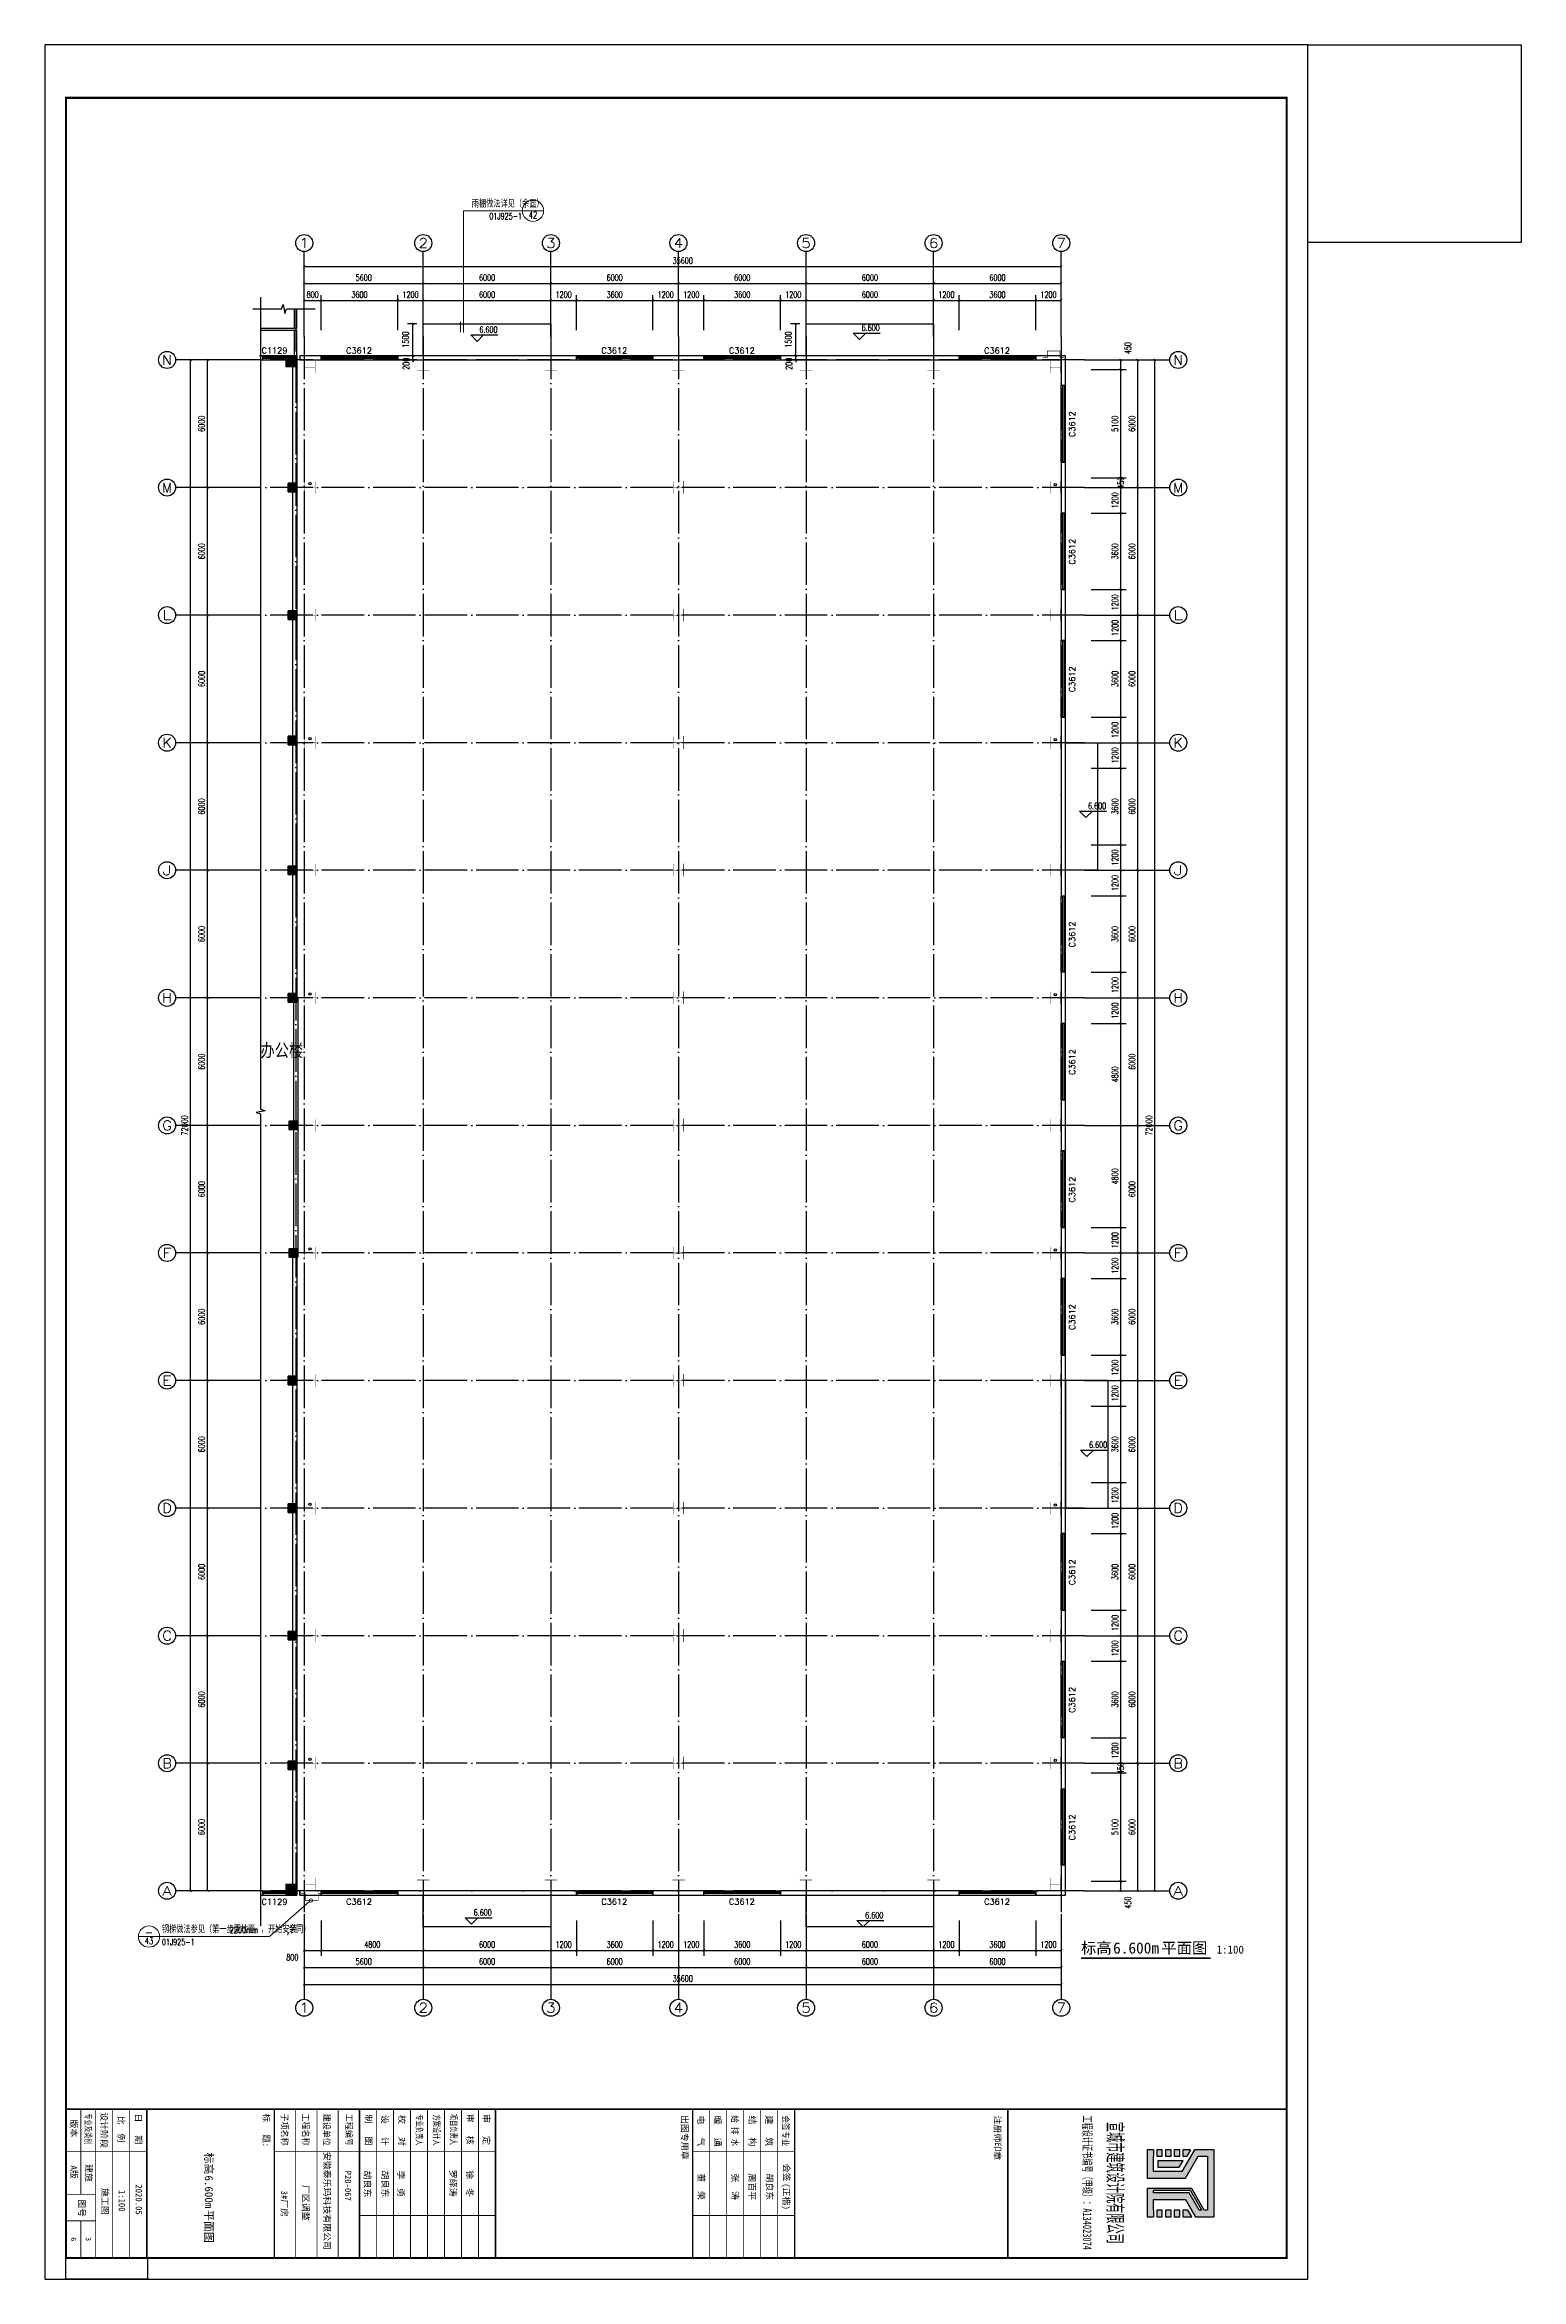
# Model space of a CAD drawing. Extents: x 683431 to 951238, y -788560 to -543702.
# Drawn here: x 752967 to 822402, y -719850 to -614750 of the extents above; entities that cross this region are included whole.
import ezdxf
from ezdxf.enums import TextEntityAlignment as Align

# ---------------------------------------------------------------- set-up
doc = ezdxf.new("R2010")
doc.units = 0
doc.header["$LTSCALE"] = 1000
doc.header["$MEASUREMENT"] = 0
doc.linetypes.add('DOTE', pattern=[2.42, 2, -0.2, 0.02, -0.2])
for name, color, linetype in [('AXIS', 3, 'Continuous'), ('AXIS_TEXT', 7, 'Continuous'), ('BZ_标准图框', 7, 'Continuous'), ('COLUMN', 9, 'Continuous'), ('DIM_ELEV', 3, 'Continuous'), ('DIM_SYMB', 3, 'Continuous'), ('DOTE', 1, 'Continuous'), ('GROUND', 2, 'Continuous'), ('PUB_DIM', 3, 'Continuous'), ('PUB_HATCH', 23, 'Continuous'), ('PUB_TEXT', 3, 'Continuous'), ('PUB_TITLE', 4, 'Continuous'), ('RAIL', 163, 'Continuous'), ('TK(图框线)', 45, 'Continuous'), ('WALL', 7, 'Continuous'), ('WINDOW', 4, 'Continuous'), ('WINDOW_TEXT', 7, 'Continuous')]:
    doc.layers.add(name, color=color, linetype=linetype)
doc.layers.add('DIM_IDEN', color=3, linetype='Continuous', lineweight=13)
doc.layers.add('柱', color=2, linetype='Continuous', lineweight=35)
doc.layers.add('VHSoft_barcode', color=7, linetype='Continuous', plot=False)
doc.styles.add('-宋体', font='', dxfattribs={"width": 0.8})
doc.styles.add('_TCH_AXIS', font='COMPLEX', dxfattribs={"bigfont": 'GBCBIG'})
doc.styles.add('_TCH_DIM', font='SIMPLEX', dxfattribs={"bigfont": 'GBCBIG'})
doc.styles.add('_TCH_DIM_T3', font='SIMPLEX', dxfattribs={"width": 0.705882, "bigfont": 'GBCBIG'})
doc.styles.add('_TCH_LABEL', font='COMPLEX', dxfattribs={"bigfont": 'GBCBIG'})
doc.styles.add('_TCH_WINDOW', font='simplex_.ttf', dxfattribs={"height": 3.5, "bigfont": 'GBCBIG'})
doc.styles.add('COMPLEX', font='COMPLEX')
doc.styles.add('HT', font='')
doc.styles.add('st', font='')
doc.styles.add('宋体', font='')
doc.styles.add('宋体(0.8)', font='', dxfattribs={"width": 0.8})
doc.styles.get('-宋体').set_extended_font_data('SimSun')
doc.styles.get('HT').set_extended_font_data('SimHei')
doc.styles.get('st').set_extended_font_data('SimSun')
doc.styles.get('宋体').set_extended_font_data('SimSun')
doc.styles.get('宋体(0.8)').set_extended_font_data('SimSun')
doc.dimstyles.new('_TCH_ARCH&&100', dxfattribs={"dimtxt": 297.5, "dimasz": 100, "dimexe": 250, "dimexo": 300, "dimgap": 126.25, "dimtad": 1, "dimdec": 0, "dimzin": 0, "dimdsep": 46, "dimtxsty": '_TCH_DIM_T3', "dimblk": 'ARCHTICK', "dimcen": 0.09, "dimazin": 2, "dimtfac": 1, "dimtdec": 0, "dimtix": 1, "dimtmove": 2, "dimatfit": 3, "dimfxl": 0, "dimtolj": 1, "dimtzin": 0, "dimarcsym": 0})

msp = doc.modelspace()

# ---------------------------------------------------------------- texts
at = {"layer": 'PUB_TEXT'}
for s, height, style, p in [('雨棚做法详见（余同）', 337.59, '_TCH_LABEL', (773049.4, -622406.8)), ('钢梯做法参见（第一步距地面', 337.589, '_TCH_LABEL', (758476.5, -703566.1)), ('，开始安装', 337.59, '_TCH_LABEL', (763131.2, -703566.1)), ('余同）', 337.59, '_TCH_LABEL', (764449.9, -703566.1)), ('标高', 528.69, 'st', (801696.1, -704530.7)), ('6.600m', 528.69, 'st', (803208.3, -704530.7)), ('平面图', 528.69, 'st', (805476.7, -704530.7)), ('1:100', 377.64, 'st', (808073.4, -704530.7))]:
    msp.add_text(s, height=height, dxfattribs=dict(at, style=style)).set_placement(p)
for s, height, style, width, p in [('01J925-1', 297.5, '_TCH_LABEL', 0.705882, (773873.3, -622963.4)), ('6.600', 297.5, '_TCH_DIM', 0.705882, (773404.4, -628298.1)), ('6.600', 297.5, '_TCH_DIM', 0.705882, (791379.1, -628211.3)), ('6.600', 297.5, '_TCH_DIM', 0.705882, (802027.4, -650697.8)), ('办公楼', 611.77, '宋体(0.8)', 0.8, (763118.7, -662352.8)), ('6.600', 297.5, '_TCH_DIM', 0.705882, (802073.8, -680748.3)), ('6.600', 297.5, '_TCH_DIM', 0.705882, (773135.7, -702744.8)), ('6.600', 297.5, '_TCH_DIM', 0.705882, (791548.8, -702873.1)), ('01J925-1', 297.5, '_TCH_LABEL', 0.705882, (758476.5, -704133.7)), ('2200mm', 297.5, '_TCH_LABEL', 0.705882, (761671.2, -703566.1)), (',', 297.5, '_TCH_LABEL', 0.705882, (764359.9, -703566.1))]:
    msp.add_text(s, height=height, dxfattribs=dict(at, style=style, width=width)).set_placement(p)
at = {"layer": 'PUB_TEXT', "style": '_TCH_LABEL'}
for s, height, width, p, p2 in [('42', 321.99, 0.75, (775727.1, -622921.9), (776129.6, -622921.9)), ('-', 322, 1.458333, (775727.1, -622519.4), (776129.6, -622519.4)), ('43', 321.99, 0.75, (757670.2, -704092.2), (758072.7, -704092.2)), ('-', 322, 1.458333, (757670.2, -703689.7), (758072.7, -703689.7))]:
    msp.add_text(s, height=height, dxfattribs=dict(at, width=width)).set_placement(p, p2, align=Align.FIT)
at = {"layer": 'TK(图框线)'}
for s, height, style, p in [('标高', 377.64, '宋体', (760499.4, -713887.3)), ('6.600m', 377.64, '宋体', (760499.4, -714967.4)), ('3#厂房', 300, 'HT', (764087, -715676.7)), ('平面图', 377.64, '宋体', (760499.4, -716587.7))]:
    msp.add_text(s, height=height, rotation=270, dxfattribs=dict(at, style=style)).set_placement(p)
at = {"layer": 'TK(图框线)', "style": '-宋体'}
for s, p in [('6', (754202.7, -717966.8)), ('3', (754894.2, -717958.2))]:
    msp.add_text(s, height=250, rotation=270, dxfattribs=at).set_placement(p, align=Align.CENTER)

# ---------------------------------------------------------------- blocks, each defined once
blk = doc.blocks.new('ht34rwe4')
h = blk.add_hatch(color=1)
h.paths.add_polyline_path([(738520, -622688), (738520, -619537), (737594, -619537), (737003, -620561), (735676, -620561), (735676, -619844), (735676, -619537), (735369, -619537), (735369, -620868), (737180, -620868), (737771, -619844), (738213, -619844), (738213, -622381), (738059, -622381), (737468, -621357), (735369, -621357), (735369, -622688), (735676, -622688), (735676, -622381), (735676, -621869), (737172, -621869), (737645, -622688)])
h.paths.add_polyline_path([(737822, -622381), (737349, -621562), (735676, -621562), (735676, -621459), (737409, -621459), (737941, -622381)], flags=16)
h = blk.add_hatch(color=1)
h.paths.add_polyline_path([(737468, -622688), (737290, -622381), (737058, -622381), (737058, -622688)])
h.paths.add_polyline_path([(736905, -622381), (736649, -622381), (736649, -622688), (736905, -622688)])
h.paths.add_polyline_path([(736495, -622381), (736239, -622381), (736239, -622688), (736495, -622688)])
h.paths.add_polyline_path([(735829, -622688), (736085, -622688), (736085, -622381), (735829, -622381)])
h.paths.add_polyline_path([(736884, -620356), (737062, -620049), (735881, -620049), (735881, -620356)])
h.paths.add_polyline_path([(737417, -619537), (737058, -619537), (737058, -619844), (737239, -619844)])
h.paths.add_polyline_path([(736905, -619537), (736649, -619537), (736649, -619844), (736905, -619844)])
h.paths.add_polyline_path([(736239, -619844), (736495, -619844), (736495, -619537), (736239, -619537)])
h.paths.add_polyline_path([(736085, -619844), (736085, -619537), (735829, -619537), (735829, -619844)])
for points in [[(735676, -619537), (735369, -619537), (735369, -620868), (737180, -620868), (737771, -619844), (738213, -619844), (738213, -622381), (738059, -622381), (737468, -621357), (735369, -621357), (735369, -622688), (735676, -622688)], [(735676, -619537), (735676, -619844)], [(735676, -621869), (737172, -621869), (737645, -622688), (738520, -622688), (738520, -619537), (737594, -619537), (737003, -620561), (735676, -620561), (735676, -619844)], [(737417, -619537), (737058, -619537), (737058, -619844), (737239, -619844)], [(737417, -619537), (737239, -619844)], [(737941, -622381), (737409, -621459), (735676, -621459)], [(735676, -621562), (735676, -621459)], [(737822, -622381), (737349, -621562), (735676, -621562)], [(735676, -622381), (735676, -621869)], [(737645, -622688), (737316, -622118)], [(735676, -622381), (735676, -622688)], [(737290, -622381), (737058, -622381), (737058, -622688), (737468, -622688)], [(737468, -622688), (737290, -622381)], [(737941, -622381), (737822, -622381)]]:
    blk.add_lwpolyline(points)
for points in [[(736085, -619537), (735829, -619537), (735829, -619844), (736085, -619844)], [(736884, -620356), (737062, -620049), (735881, -620049), (735881, -620356)], [(736495, -619537), (736239, -619537), (736239, -619844), (736495, -619844)], [(736905, -619537), (736649, -619537), (736649, -619844), (736905, -619844)], [(736085, -622381), (735829, -622381), (735829, -622688), (736085, -622688)], [(736495, -622381), (736239, -622381), (736239, -622688), (736495, -622688)], [(736905, -622381), (736649, -622381), (736649, -622688), (736905, -622688)]]:
    blk.add_lwpolyline(points, close=True)
at = {"layer": 'BZ_标准图框'}
for points, const_width in [([(684531, -617629), (741931, -617629)], 70), ([(685231, -617629), (685231, -621629)], 35), ([(685931, -617629), (685931, -624629)], 35), ([(685931, -617629), (685931, -624629)], 35), ([(686731, -617629), (686731, -624629)], 35), ([(687531, -617629), (687531, -624629)], 35), ([(688331, -617629), (688331, -624629)], 70), ([(694331, -617629), (694331, -624629)], 70), ([(695331, -617629), (695331, -624629)], 35), ([(696331, -617629), (696331, -624629)], 35), ([(697331, -617629), (697331, -624629)], 35), ([(698331, -617629), (698331, -624629)], 70), ([(699131, -617629), (699131, -624629)], 35), ([(699131, -617629), (699131, -624629)], 35), ([(699931, -617629), (699931, -624629)], 35), ([(700731, -617629), (700731, -624629)], 35), ([(701531, -617629), (701531, -624629)], 35), ([(702331, -617629), (702331, -624629)], 35), ([(703131, -617629), (703131, -624629)], 35), ([(703931, -617629), (703931, -624629)], 35), ([(704731, -617629), (704731, -624629)], 70), ([(714001, -624629), (714001, -617629)], 50), ([(714801, -624629), (714801, -617629)], 35), ([(715601, -624629), (715601, -617629)], 35), ([(716401, -624629), (716401, -617629)], 35), ([(717201, -624629), (717201, -617629)], 35), ([(718001, -624629), (718001, -617629)], 35), ([(718801, -617629), (718801, -624629)], 70), ([(728819, -617661), (728819, -624661)], 70), ([(684531, -619629), (685931, -619629)], 35), ([(685931, -619629), (688331, -619629)], 35), ([(694331, -619629), (704731, -619629)], 35), ([(718801, -619629), (714001, -619629)], 35), ([(684531, -621629), (685931, -621629)], 35), ([(684531, -622879), (685931, -622879)], 35), ([(685231, -622879), (685231, -624629)], 35), ([(698330, -622629), (704731, -622629)], 35), ([(718801, -622629), (714001, -622629)], 35)]:
    blk.add_lwpolyline(points, dxfattribs=dict(at, const_width=const_width))
at = {"layer": 'VHSoft_barcode'}
blk.add_lwpolyline([(684531, -624629), (688364, -624629), (688364, -625629), (684531, -625629)], close=True, dxfattribs=at)
at = {"layer": 'BZ_标准图框', "style": 'HT'}
for s, height, width, p in [('专业及类别', 300, 0.7, (685428, -617822)), ('标   题:', 300, 0.95, (693803, -617831)), ('子项名称', 300, 0.9, (694662, -617830)), ('工程名称', 300, 0.9, (695653, -617830)), ('建设单位', 300, 0.9, (696639, -617837)), ('工程编号', 300, 0.9, (697693, -617844)), ('专业负责人', 300, 0.7, (700999, -617871)), ('方案设计人', 300, 0.7, (701806, -617872)), ('项目负责人', 300, 0.7, (702608, -617845)), ('给 排 水', 300, 0.85, (715836, -617918)), ('会签', 300, 0.85, (718227, -617923)), ('工程设计证书编号（甲级）：A134023074', 400, 0.6, (732360, -617920)), ('专业', 300, 0.85, (718218, -618665))]:
    blk.add_text(s, height=height, rotation=270, dxfattribs=dict(at, width=width)).set_placement(p)
for s, p in [('设计阶段', (686175, -617770)), ('比  例', (686977, -617938)), ('日   期', (687787, -617826)), ('制   图', (698605, -617874)), ('设   计', (699374, -617897)), ('校   对', (700176, -617903)), ('审   核', (703384, -617844)), ('审   定', (704150, -617857)), ('出图专用章', (713476, -617900)), ('电   气', (714246, -617926)), ('暖   通', (715020, -617936)), ('结   构', (716654, -617927)), ('建   筑', (717439, -617923)), ('注册师印章', (728185, -617930)), ('版本 ', (684754, -618112)), ('会签', (718267, -620191)), ('图号', (685126, -621860)), ('(正楷)', (718258, -621112))]:
    blk.add_text(s, height=300, rotation=270, dxfattribs=at).set_placement(p)
at = {"layer": 'BZ_标准图框', "style": 'HT', "width": 0.5}
blk.add_text('宣城市建筑设计院有限公司', height=700, rotation=270, dxfattribs=at).set_placement((733527, -621091), align=Align.CENTER)
at = {"layer": 'TK(图框线)'}
for s, style, p in [('安徽泰乐玛科技有限公司', 'HT', (696658, -619629)), ('A版', 'HT', (684754, -620273)), ('建施', 'HT', (685454, -620207)), ('P20-067', '宋体', (697648, -620516)), ('胡良东', 'HT', (698555, -620516)), ('胡良东', 'HT', (699391, -620516)), ('李  勇', 'HT', (700131, -620509)), ('罗绎涛', 'HT', (702584, -620476)), ('徐  冬', 'HT', (703371, -620505)), ('董  荣', 'HT', (714252, -620646)), ('张  涛', 'HT', (715847, -620646)), ('周百平', 'HT', (716644, -620646)), ('胡良东', 'HT', (717469, -620646)), ('施工图', 'HT', (686218, -621333)), ('1:100', 'HT', (687011, -621425)), ('2020.05', 'HT', (687811, -621163)), ('厂区调整', 'HT', (695651, -621189))]:
    blk.add_text(s, height=300, rotation=270, dxfattribs=dict(at, style=style)).set_placement(p)
blk = doc.blocks.new('_ArchTick')
at = {"color": 0, "linetype": 'ByBlock', "const_width": 0.4}
blk.add_lwpolyline([(-0.5, -0.5), (0.5, 0.5)], dxfattribs=at)
blk = doc.blocks.new('*D35')
at = {"layer": 'Defpoints', "color": 0}
for p in [(788281, -627878), (788769, -627878), (788769, -629378)]:
    blk.add_point(p, dxfattribs=at)
at = {"layer": 'PUB_DIM', "color": 0, "lineweight": -2}
for p, q in [((788469, -627878), (788031, -627878)), ((788281, -629378), (788281, -627878)), ((788469, -629378), (788031, -629378))]:
    blk.add_line(p, q, dxfattribs=at)
at = {"layer": 'PUB_DIM', "color": 0, "lineweight": -2, "xscale": 100, "yscale": 100, "zscale": 100}
for p, rotation in [((788281, -627878), 90), ((788281, -629378), 270)]:
    blk.add_blockref('_ArchTick', p, dxfattribs=dict(at, rotation=rotation))
at = {"layer": 'PUB_DIM', "color": 0, "insert": (787934, -628618), "char_height": 297.5, "attachment_point": 5, "rotation": 90, "style": '_TCH_DIM_T3'}
blk.add_mtext('\\A1;1500', dxfattribs=at)
blk = doc.blocks.new('*D36')
at = {"layer": 'Defpoints', "color": 0}
for p in [(788281, -629378), (788769, -629378), (788769, -629578)]:
    blk.add_point(p, dxfattribs=at)
at = {"layer": 'PUB_DIM', "color": 0, "lineweight": -2}
for p, q in [((788469, -629378), (788031, -629378)), ((788281, -629378), (788281, -629278)), ((788281, -629578), (788281, -629378)), ((788469, -629578), (788031, -629578)), ((788281, -629578), (788281, -629678))]:
    blk.add_line(p, q, dxfattribs=at)
at = {"layer": 'PUB_DIM', "color": 0, "lineweight": -2, "xscale": 100, "yscale": 100, "zscale": 100}
for p, rotation in [((788281, -629378), 270), ((788281, -629578), 90)]:
    blk.add_blockref('_ArchTick', p, dxfattribs=dict(at, rotation=rotation))
at = {"layer": 'PUB_DIM', "color": 0, "insert": (787964, -629759), "char_height": 297.5, "attachment_point": 5, "rotation": 90, "style": '_TCH_DIM_T3'}
blk.add_mtext('\\A1;200', dxfattribs=at)
blk = doc.blocks.new('*D37')
at = {"layer": 'Defpoints', "color": 0}
for p in [(770281, -627878), (770769, -627878), (770769, -629378)]:
    blk.add_point(p, dxfattribs=at)
at = {"layer": 'PUB_DIM', "color": 0, "lineweight": -2}
for p, q in [((770469, -627878), (770031, -627878)), ((770281, -629378), (770281, -627878)), ((770469, -629378), (770031, -629378))]:
    blk.add_line(p, q, dxfattribs=at)
at = {"layer": 'PUB_DIM', "color": 0, "lineweight": -2, "xscale": 100, "yscale": 100, "zscale": 100}
for p, rotation in [((770281, -627878), 90), ((770281, -629378), 270)]:
    blk.add_blockref('_ArchTick', p, dxfattribs=dict(at, rotation=rotation))
at = {"layer": 'PUB_DIM', "color": 0, "insert": (769934, -628618), "char_height": 297.5, "attachment_point": 5, "rotation": 90, "style": '_TCH_DIM_T3'}
blk.add_mtext('\\A1;1500', dxfattribs=at)
blk = doc.blocks.new('*D38')
at = {"layer": 'Defpoints', "color": 0}
for p in [(770281, -629378), (770769, -629378), (770769, -629578)]:
    blk.add_point(p, dxfattribs=at)
at = {"layer": 'PUB_DIM', "color": 0, "lineweight": -2}
for p, q in [((770469, -629378), (770031, -629378)), ((770281, -629378), (770281, -629278)), ((770281, -629578), (770281, -629378)), ((770469, -629578), (770031, -629578)), ((770281, -629578), (770281, -629678))]:
    blk.add_line(p, q, dxfattribs=at)
at = {"layer": 'PUB_DIM', "color": 0, "lineweight": -2, "xscale": 100, "yscale": 100, "zscale": 100}
for p, rotation in [((770281, -629378), 270), ((770281, -629578), 90)]:
    blk.add_blockref('_ArchTick', p, dxfattribs=dict(at, rotation=rotation))
at = {"layer": 'PUB_DIM', "color": 0, "insert": (769964, -629759), "char_height": 297.5, "attachment_point": 5, "rotation": 90, "style": '_TCH_DIM_T3'}
blk.add_mtext('\\A1;200', dxfattribs=at)
blk = doc.blocks.new('*D301')
at = {"layer": 'AXIS', "color": 0, "lineweight": -2}
for p, q in [((802169, -701128), (803819, -701128)), ((802169, -701578), (803819, -701578)), ((803569, -701578), (803569, -701128))]:
    blk.add_line(p, q, dxfattribs=at)
at = {"layer": 'Defpoints', "color": 0}
for p in [(801869, -701128), (801869, -701578), (803569, -701128)]:
    blk.add_point(p, dxfattribs=at)
at = {"layer": 'AXIS', "color": 0, "lineweight": -2, "xscale": 100, "yscale": 100, "zscale": 100}
for p, rotation in [((803569, -701128), 90), ((803569, -701578), 270)]:
    blk.add_blockref('_ArchTick', p, dxfattribs=dict(at, rotation=rotation))
at = {"layer": 'AXIS', "color": 0, "insert": (803901, -702133), "char_height": 297.5, "attachment_point": 5, "rotation": 90, "style": '_TCH_DIM_T3'}
blk.add_mtext('\\A1;450', dxfattribs=at)
blk = doc.blocks.new('*D302')
at = {"layer": 'AXIS', "color": 0, "lineweight": -2}
for p, q in [((802169, -696028), (803819, -696028)), ((803569, -701128), (803569, -696028)), ((802169, -701128), (803819, -701128))]:
    blk.add_line(p, q, dxfattribs=at)
at = {"layer": 'Defpoints', "color": 0}
for p in [(801869, -696028), (803569, -696028), (801869, -701128)]:
    blk.add_point(p, dxfattribs=at)
at = {"layer": 'AXIS', "color": 0, "lineweight": -2, "xscale": 100, "yscale": 100, "zscale": 100}
for p, rotation in [((803569, -696028), 90), ((803569, -701128), 270)]:
    blk.add_blockref('_ArchTick', p, dxfattribs=dict(at, rotation=rotation))
at = {"layer": 'AXIS', "color": 0, "insert": (803294, -698578), "char_height": 297.5, "attachment_point": 5, "rotation": 90, "style": '_TCH_DIM_T3'}
blk.add_mtext('\\A1;5100', dxfattribs=at)
blk = doc.blocks.new('*D303')
at = {"layer": 'AXIS', "color": 0, "lineweight": -2}
for p, q in [((802169, -695578), (803819, -695578)), ((803569, -696028), (803569, -695578)), ((802169, -696028), (803819, -696028))]:
    blk.add_line(p, q, dxfattribs=at)
at = {"layer": 'Defpoints', "color": 0}
for p in [(801869, -695578), (803569, -695578), (801869, -696028)]:
    blk.add_point(p, dxfattribs=at)
at = {"layer": 'AXIS', "color": 0, "lineweight": -2, "xscale": 100, "yscale": 100, "zscale": 100}
for p, rotation in [((803569, -695578), 90), ((803569, -696028), 270)]:
    blk.add_blockref('_ArchTick', p, dxfattribs=dict(at, rotation=rotation))
at = {"layer": 'AXIS', "color": 0, "insert": (803567, -695803), "char_height": 297.5, "attachment_point": 5, "rotation": 90, "style": '_TCH_DIM_T3'}
blk.add_mtext('\\A1;450', dxfattribs=at)
blk = doc.blocks.new('*D304')
at = {"layer": 'AXIS', "color": 0, "lineweight": -2}
for p, q in [((802169, -694378), (803819, -694378)), ((803569, -695578), (803569, -694378)), ((802169, -695578), (803819, -695578))]:
    blk.add_line(p, q, dxfattribs=at)
at = {"layer": 'Defpoints', "color": 0}
for p in [(801869, -694378), (803569, -694378), (801869, -695578)]:
    blk.add_point(p, dxfattribs=at)
at = {"layer": 'AXIS', "color": 0, "lineweight": -2, "xscale": 100, "yscale": 100, "zscale": 100}
for p, rotation in [((803569, -694378), 90), ((803569, -695578), 270)]:
    blk.add_blockref('_ArchTick', p, dxfattribs=dict(at, rotation=rotation))
at = {"layer": 'AXIS', "color": 0, "insert": (803294, -694978), "char_height": 297.5, "attachment_point": 5, "rotation": 90, "style": '_TCH_DIM_T3'}
blk.add_mtext('\\A1;1200', dxfattribs=at)
blk = doc.blocks.new('*D305')
at = {"layer": 'AXIS', "color": 0, "lineweight": -2}
for p, q in [((802169, -690778), (803819, -690778)), ((803569, -694378), (803569, -690778)), ((802169, -694378), (803819, -694378))]:
    blk.add_line(p, q, dxfattribs=at)
at = {"layer": 'Defpoints', "color": 0}
for p in [(801869, -690778), (803569, -690778), (801869, -694378)]:
    blk.add_point(p, dxfattribs=at)
at = {"layer": 'AXIS', "color": 0, "lineweight": -2, "xscale": 100, "yscale": 100, "zscale": 100}
for p, rotation in [((803569, -690778), 90), ((803569, -694378), 270)]:
    blk.add_blockref('_ArchTick', p, dxfattribs=dict(at, rotation=rotation))
at = {"layer": 'AXIS', "color": 0, "insert": (803294, -692578), "char_height": 297.5, "attachment_point": 5, "rotation": 90, "style": '_TCH_DIM_T3'}
blk.add_mtext('\\A1;3600', dxfattribs=at)
blk = doc.blocks.new('*D306')
at = {"layer": 'AXIS', "color": 0, "lineweight": -2}
for p, q in [((802169, -689578), (803819, -689578)), ((803569, -690778), (803569, -689578)), ((802169, -690778), (803819, -690778))]:
    blk.add_line(p, q, dxfattribs=at)
at = {"layer": 'Defpoints', "color": 0}
for p in [(801869, -689578), (803569, -689578), (801869, -690778)]:
    blk.add_point(p, dxfattribs=at)
at = {"layer": 'AXIS', "color": 0, "lineweight": -2, "xscale": 100, "yscale": 100, "zscale": 100}
for p, rotation in [((803569, -689578), 90), ((803569, -690778), 270)]:
    blk.add_blockref('_ArchTick', p, dxfattribs=dict(at, rotation=rotation))
at = {"layer": 'AXIS', "color": 0, "insert": (803294, -690178), "char_height": 297.5, "attachment_point": 5, "rotation": 90, "style": '_TCH_DIM_T3'}
blk.add_mtext('\\A1;1200', dxfattribs=at)
blk = doc.blocks.new('*D307')
at = {"layer": 'AXIS', "color": 0, "lineweight": -2}
for p, q in [((802169, -688378), (803819, -688378)), ((803569, -689578), (803569, -688378)), ((802169, -689578), (803819, -689578))]:
    blk.add_line(p, q, dxfattribs=at)
at = {"layer": 'Defpoints', "color": 0}
for p in [(801869, -688378), (803569, -688378), (801869, -689578)]:
    blk.add_point(p, dxfattribs=at)
at = {"layer": 'AXIS', "color": 0, "lineweight": -2, "xscale": 100, "yscale": 100, "zscale": 100}
for p, rotation in [((803569, -688378), 90), ((803569, -689578), 270)]:
    blk.add_blockref('_ArchTick', p, dxfattribs=dict(at, rotation=rotation))
at = {"layer": 'AXIS', "color": 0, "insert": (803294, -688978), "char_height": 297.5, "attachment_point": 5, "rotation": 90, "style": '_TCH_DIM_T3'}
blk.add_mtext('\\A1;1200', dxfattribs=at)
blk = doc.blocks.new('*D308')
at = {"layer": 'AXIS', "color": 0, "lineweight": -2}
for p, q in [((802169, -684778), (803819, -684778)), ((803569, -688378), (803569, -684778)), ((802169, -688378), (803819, -688378))]:
    blk.add_line(p, q, dxfattribs=at)
at = {"layer": 'Defpoints', "color": 0}
for p in [(801869, -684778), (803569, -684778), (801869, -688378)]:
    blk.add_point(p, dxfattribs=at)
at = {"layer": 'AXIS', "color": 0, "lineweight": -2, "xscale": 100, "yscale": 100, "zscale": 100}
for p, rotation in [((803569, -684778), 90), ((803569, -688378), 270)]:
    blk.add_blockref('_ArchTick', p, dxfattribs=dict(at, rotation=rotation))
at = {"layer": 'AXIS', "color": 0, "insert": (803294, -686578), "char_height": 297.5, "attachment_point": 5, "rotation": 90, "style": '_TCH_DIM_T3'}
blk.add_mtext('\\A1;3600', dxfattribs=at)
blk = doc.blocks.new('*D309')
at = {"layer": 'AXIS', "color": 0, "lineweight": -2}
for p, q in [((802169, -683578), (803819, -683578)), ((803569, -684778), (803569, -683578)), ((802169, -684778), (803819, -684778))]:
    blk.add_line(p, q, dxfattribs=at)
at = {"layer": 'Defpoints', "color": 0}
for p in [(801869, -683578), (803569, -683578), (801869, -684778)]:
    blk.add_point(p, dxfattribs=at)
at = {"layer": 'AXIS', "color": 0, "lineweight": -2, "xscale": 100, "yscale": 100, "zscale": 100}
for p, rotation in [((803569, -683578), 90), ((803569, -684778), 270)]:
    blk.add_blockref('_ArchTick', p, dxfattribs=dict(at, rotation=rotation))
at = {"layer": 'AXIS', "color": 0, "insert": (803294, -684178), "char_height": 297.5, "attachment_point": 5, "rotation": 90, "style": '_TCH_DIM_T3'}
blk.add_mtext('\\A1;1200', dxfattribs=at)
blk = doc.blocks.new('*D310')
at = {"layer": 'AXIS', "color": 0, "lineweight": -2}
for p, q in [((802169, -682378), (803819, -682378)), ((803569, -683578), (803569, -682378)), ((802169, -683578), (803819, -683578))]:
    blk.add_line(p, q, dxfattribs=at)
at = {"layer": 'Defpoints', "color": 0}
for p in [(801869, -682378), (803569, -682378), (801869, -683578)]:
    blk.add_point(p, dxfattribs=at)
at = {"layer": 'AXIS', "color": 0, "lineweight": -2, "xscale": 100, "yscale": 100, "zscale": 100}
for p, rotation in [((803569, -682378), 90), ((803569, -683578), 270)]:
    blk.add_blockref('_ArchTick', p, dxfattribs=dict(at, rotation=rotation))
at = {"layer": 'AXIS', "color": 0, "insert": (803294, -682978), "char_height": 297.5, "attachment_point": 5, "rotation": 90, "style": '_TCH_DIM_T3'}
blk.add_mtext('\\A1;1200', dxfattribs=at)
blk = doc.blocks.new('*D311')
at = {"layer": 'AXIS', "color": 0, "lineweight": -2}
for p, q in [((802169, -678778), (803819, -678778)), ((803569, -682378), (803569, -678778)), ((802169, -682378), (803819, -682378))]:
    blk.add_line(p, q, dxfattribs=at)
at = {"layer": 'Defpoints', "color": 0}
for p in [(801869, -678778), (803569, -678778), (801869, -682378)]:
    blk.add_point(p, dxfattribs=at)
at = {"layer": 'AXIS', "color": 0, "lineweight": -2, "xscale": 100, "yscale": 100, "zscale": 100}
for p, rotation in [((803569, -678778), 90), ((803569, -682378), 270)]:
    blk.add_blockref('_ArchTick', p, dxfattribs=dict(at, rotation=rotation))
at = {"layer": 'AXIS', "color": 0, "insert": (803294, -680578), "char_height": 297.5, "attachment_point": 5, "rotation": 90, "style": '_TCH_DIM_T3'}
blk.add_mtext('\\A1;3600', dxfattribs=at)
blk = doc.blocks.new('*D312')
at = {"layer": 'AXIS', "color": 0, "lineweight": -2}
for p, q in [((802169, -677578), (803819, -677578)), ((803569, -678778), (803569, -677578)), ((802169, -678778), (803819, -678778))]:
    blk.add_line(p, q, dxfattribs=at)
at = {"layer": 'Defpoints', "color": 0}
for p in [(801869, -677578), (803569, -677578), (801869, -678778)]:
    blk.add_point(p, dxfattribs=at)
at = {"layer": 'AXIS', "color": 0, "lineweight": -2, "xscale": 100, "yscale": 100, "zscale": 100}
for p, rotation in [((803569, -677578), 90), ((803569, -678778), 270)]:
    blk.add_blockref('_ArchTick', p, dxfattribs=dict(at, rotation=rotation))
at = {"layer": 'AXIS', "color": 0, "insert": (803294, -678178), "char_height": 297.5, "attachment_point": 5, "rotation": 90, "style": '_TCH_DIM_T3'}
blk.add_mtext('\\A1;1200', dxfattribs=at)
blk = doc.blocks.new('*D313')
at = {"layer": 'AXIS', "color": 0, "lineweight": -2}
for p, q in [((802169, -676378), (803819, -676378)), ((803569, -677578), (803569, -676378)), ((802169, -677578), (803819, -677578))]:
    blk.add_line(p, q, dxfattribs=at)
at = {"layer": 'Defpoints', "color": 0}
for p in [(801869, -676378), (803569, -676378), (801869, -677578)]:
    blk.add_point(p, dxfattribs=at)
at = {"layer": 'AXIS', "color": 0, "lineweight": -2, "xscale": 100, "yscale": 100, "zscale": 100}
for p, rotation in [((803569, -676378), 90), ((803569, -677578), 270)]:
    blk.add_blockref('_ArchTick', p, dxfattribs=dict(at, rotation=rotation))
at = {"layer": 'AXIS', "color": 0, "insert": (803294, -676978), "char_height": 297.5, "attachment_point": 5, "rotation": 90, "style": '_TCH_DIM_T3'}
blk.add_mtext('\\A1;1200', dxfattribs=at)
blk = doc.blocks.new('*D314')
at = {"layer": 'AXIS', "color": 0, "lineweight": -2}
for p, q in [((802169, -672778), (803819, -672778)), ((803569, -676378), (803569, -672778)), ((802169, -676378), (803819, -676378))]:
    blk.add_line(p, q, dxfattribs=at)
at = {"layer": 'Defpoints', "color": 0}
for p in [(801869, -672778), (803569, -672778), (801869, -676378)]:
    blk.add_point(p, dxfattribs=at)
at = {"layer": 'AXIS', "color": 0, "lineweight": -2, "xscale": 100, "yscale": 100, "zscale": 100}
for p, rotation in [((803569, -672778), 90), ((803569, -676378), 270)]:
    blk.add_blockref('_ArchTick', p, dxfattribs=dict(at, rotation=rotation))
at = {"layer": 'AXIS', "color": 0, "insert": (803294, -674578), "char_height": 297.5, "attachment_point": 5, "rotation": 90, "style": '_TCH_DIM_T3'}
blk.add_mtext('\\A1;3600', dxfattribs=at)
blk = doc.blocks.new('*D315')
at = {"layer": 'AXIS', "color": 0, "lineweight": -2}
for p, q in [((802169, -671578), (803819, -671578)), ((803569, -672778), (803569, -671578)), ((802169, -672778), (803819, -672778))]:
    blk.add_line(p, q, dxfattribs=at)
at = {"layer": 'Defpoints', "color": 0}
for p in [(801869, -671578), (803569, -671578), (801869, -672778)]:
    blk.add_point(p, dxfattribs=at)
at = {"layer": 'AXIS', "color": 0, "lineweight": -2, "xscale": 100, "yscale": 100, "zscale": 100}
for p, rotation in [((803569, -671578), 90), ((803569, -672778), 270)]:
    blk.add_blockref('_ArchTick', p, dxfattribs=dict(at, rotation=rotation))
at = {"layer": 'AXIS', "color": 0, "insert": (803294, -672178), "char_height": 297.5, "attachment_point": 5, "rotation": 90, "style": '_TCH_DIM_T3'}
blk.add_mtext('\\A1;1200', dxfattribs=at)
blk = doc.blocks.new('*D316')
at = {"layer": 'AXIS', "color": 0, "lineweight": -2}
for p, q in [((802169, -670378), (803819, -670378)), ((803569, -671578), (803569, -670378)), ((802169, -671578), (803819, -671578))]:
    blk.add_line(p, q, dxfattribs=at)
at = {"layer": 'Defpoints', "color": 0}
for p in [(801869, -670378), (803569, -670378), (801869, -671578)]:
    blk.add_point(p, dxfattribs=at)
at = {"layer": 'AXIS', "color": 0, "lineweight": -2, "xscale": 100, "yscale": 100, "zscale": 100}
for p, rotation in [((803569, -670378), 90), ((803569, -671578), 270)]:
    blk.add_blockref('_ArchTick', p, dxfattribs=dict(at, rotation=rotation))
at = {"layer": 'AXIS', "color": 0, "insert": (803294, -670978), "char_height": 297.5, "attachment_point": 5, "rotation": 90, "style": '_TCH_DIM_T3'}
blk.add_mtext('\\A1;1200', dxfattribs=at)
blk = doc.blocks.new('*D317')
at = {"layer": 'AXIS', "color": 0, "lineweight": -2}
for p, q in [((802169, -665578), (803819, -665578)), ((803569, -670378), (803569, -665578)), ((802169, -670378), (803819, -670378))]:
    blk.add_line(p, q, dxfattribs=at)
at = {"layer": 'Defpoints', "color": 0}
for p in [(801869, -665578), (803569, -665578), (801869, -670378)]:
    blk.add_point(p, dxfattribs=at)
at = {"layer": 'AXIS', "color": 0, "lineweight": -2, "xscale": 100, "yscale": 100, "zscale": 100}
for p, rotation in [((803569, -665578), 90), ((803569, -670378), 270)]:
    blk.add_blockref('_ArchTick', p, dxfattribs=dict(at, rotation=rotation))
at = {"layer": 'AXIS', "color": 0, "insert": (803294, -667978), "char_height": 297.5, "attachment_point": 5, "rotation": 90, "style": '_TCH_DIM_T3'}
blk.add_mtext('\\A1;4800', dxfattribs=at)
blk = doc.blocks.new('*D318')
at = {"layer": 'AXIS', "color": 0, "lineweight": -2}
for p, q in [((802169, -660778), (803819, -660778)), ((803569, -665578), (803569, -660778)), ((802169, -665578), (803819, -665578))]:
    blk.add_line(p, q, dxfattribs=at)
at = {"layer": 'Defpoints', "color": 0}
for p in [(801869, -660778), (803569, -660778), (801869, -665578)]:
    blk.add_point(p, dxfattribs=at)
at = {"layer": 'AXIS', "color": 0, "lineweight": -2, "xscale": 100, "yscale": 100, "zscale": 100}
for p, rotation in [((803569, -660778), 90), ((803569, -665578), 270)]:
    blk.add_blockref('_ArchTick', p, dxfattribs=dict(at, rotation=rotation))
at = {"layer": 'AXIS', "color": 0, "insert": (803294, -663178), "char_height": 297.5, "attachment_point": 5, "rotation": 90, "style": '_TCH_DIM_T3'}
blk.add_mtext('\\A1;4800', dxfattribs=at)
blk = doc.blocks.new('*D319')
at = {"layer": 'AXIS', "color": 0, "lineweight": -2}
for p, q in [((802169, -659578), (803819, -659578)), ((803569, -660778), (803569, -659578)), ((802169, -660778), (803819, -660778))]:
    blk.add_line(p, q, dxfattribs=at)
at = {"layer": 'Defpoints', "color": 0}
for p in [(801869, -659578), (803569, -659578), (801869, -660778)]:
    blk.add_point(p, dxfattribs=at)
at = {"layer": 'AXIS', "color": 0, "lineweight": -2, "xscale": 100, "yscale": 100, "zscale": 100}
for p, rotation in [((803569, -659578), 90), ((803569, -660778), 270)]:
    blk.add_blockref('_ArchTick', p, dxfattribs=dict(at, rotation=rotation))
at = {"layer": 'AXIS', "color": 0, "insert": (803294, -660178), "char_height": 297.5, "attachment_point": 5, "rotation": 90, "style": '_TCH_DIM_T3'}
blk.add_mtext('\\A1;1200', dxfattribs=at)
blk = doc.blocks.new('*D320')
at = {"layer": 'AXIS', "color": 0, "lineweight": -2}
for p, q in [((802169, -658378), (803819, -658378)), ((803569, -659578), (803569, -658378)), ((802169, -659578), (803819, -659578))]:
    blk.add_line(p, q, dxfattribs=at)
at = {"layer": 'Defpoints', "color": 0}
for p in [(801869, -658378), (803569, -658378), (801869, -659578)]:
    blk.add_point(p, dxfattribs=at)
at = {"layer": 'AXIS', "color": 0, "lineweight": -2, "xscale": 100, "yscale": 100, "zscale": 100}
for p, rotation in [((803569, -658378), 90), ((803569, -659578), 270)]:
    blk.add_blockref('_ArchTick', p, dxfattribs=dict(at, rotation=rotation))
at = {"layer": 'AXIS', "color": 0, "insert": (803294, -658978), "char_height": 297.5, "attachment_point": 5, "rotation": 90, "style": '_TCH_DIM_T3'}
blk.add_mtext('\\A1;1200', dxfattribs=at)
blk = doc.blocks.new('*D321')
at = {"layer": 'AXIS', "color": 0, "lineweight": -2}
for p, q in [((802169, -654778), (803819, -654778)), ((803569, -658378), (803569, -654778)), ((802169, -658378), (803819, -658378))]:
    blk.add_line(p, q, dxfattribs=at)
at = {"layer": 'Defpoints', "color": 0}
for p in [(801869, -654778), (803569, -654778), (801869, -658378)]:
    blk.add_point(p, dxfattribs=at)
at = {"layer": 'AXIS', "color": 0, "lineweight": -2, "xscale": 100, "yscale": 100, "zscale": 100}
for p, rotation in [((803569, -654778), 90), ((803569, -658378), 270)]:
    blk.add_blockref('_ArchTick', p, dxfattribs=dict(at, rotation=rotation))
at = {"layer": 'AXIS', "color": 0, "insert": (803294, -656578), "char_height": 297.5, "attachment_point": 5, "rotation": 90, "style": '_TCH_DIM_T3'}
blk.add_mtext('\\A1;3600', dxfattribs=at)
blk = doc.blocks.new('*D322')
at = {"layer": 'AXIS', "color": 0, "lineweight": -2}
for p, q in [((802169, -653578), (803819, -653578)), ((803569, -654778), (803569, -653578)), ((802169, -654778), (803819, -654778))]:
    blk.add_line(p, q, dxfattribs=at)
at = {"layer": 'Defpoints', "color": 0}
for p in [(801869, -653578), (803569, -653578), (801869, -654778)]:
    blk.add_point(p, dxfattribs=at)
at = {"layer": 'AXIS', "color": 0, "lineweight": -2, "xscale": 100, "yscale": 100, "zscale": 100}
for p, rotation in [((803569, -653578), 90), ((803569, -654778), 270)]:
    blk.add_blockref('_ArchTick', p, dxfattribs=dict(at, rotation=rotation))
at = {"layer": 'AXIS', "color": 0, "insert": (803294, -654178), "char_height": 297.5, "attachment_point": 5, "rotation": 90, "style": '_TCH_DIM_T3'}
blk.add_mtext('\\A1;1200', dxfattribs=at)
blk = doc.blocks.new('*D323')
at = {"layer": 'AXIS', "color": 0, "lineweight": -2}
for p, q in [((802169, -652378), (803819, -652378)), ((803569, -653578), (803569, -652378)), ((802169, -653578), (803819, -653578))]:
    blk.add_line(p, q, dxfattribs=at)
at = {"layer": 'Defpoints', "color": 0}
for p in [(801869, -652378), (803569, -652378), (801869, -653578)]:
    blk.add_point(p, dxfattribs=at)
at = {"layer": 'AXIS', "color": 0, "lineweight": -2, "xscale": 100, "yscale": 100, "zscale": 100}
for p, rotation in [((803569, -652378), 90), ((803569, -653578), 270)]:
    blk.add_blockref('_ArchTick', p, dxfattribs=dict(at, rotation=rotation))
at = {"layer": 'AXIS', "color": 0, "insert": (803294, -652978), "char_height": 297.5, "attachment_point": 5, "rotation": 90, "style": '_TCH_DIM_T3'}
blk.add_mtext('\\A1;1200', dxfattribs=at)
blk = doc.blocks.new('*D324')
at = {"layer": 'AXIS', "color": 0, "lineweight": -2}
for p, q in [((802169, -648778), (803819, -648778)), ((803569, -652378), (803569, -648778)), ((802169, -652378), (803819, -652378))]:
    blk.add_line(p, q, dxfattribs=at)
at = {"layer": 'Defpoints', "color": 0}
for p in [(801869, -648778), (803569, -648778), (801869, -652378)]:
    blk.add_point(p, dxfattribs=at)
at = {"layer": 'AXIS', "color": 0, "lineweight": -2, "xscale": 100, "yscale": 100, "zscale": 100}
for p, rotation in [((803569, -648778), 90), ((803569, -652378), 270)]:
    blk.add_blockref('_ArchTick', p, dxfattribs=dict(at, rotation=rotation))
at = {"layer": 'AXIS', "color": 0, "insert": (803294, -650578), "char_height": 297.5, "attachment_point": 5, "rotation": 90, "style": '_TCH_DIM_T3'}
blk.add_mtext('\\A1;3600', dxfattribs=at)
blk = doc.blocks.new('*D325')
at = {"layer": 'AXIS', "color": 0, "lineweight": -2}
for p, q in [((802169, -647578), (803819, -647578)), ((803569, -648778), (803569, -647578)), ((802169, -648778), (803819, -648778))]:
    blk.add_line(p, q, dxfattribs=at)
at = {"layer": 'Defpoints', "color": 0}
for p in [(801869, -647578), (803569, -647578), (801869, -648778)]:
    blk.add_point(p, dxfattribs=at)
at = {"layer": 'AXIS', "color": 0, "lineweight": -2, "xscale": 100, "yscale": 100, "zscale": 100}
for p, rotation in [((803569, -647578), 90), ((803569, -648778), 270)]:
    blk.add_blockref('_ArchTick', p, dxfattribs=dict(at, rotation=rotation))
at = {"layer": 'AXIS', "color": 0, "insert": (803294, -648178), "char_height": 297.5, "attachment_point": 5, "rotation": 90, "style": '_TCH_DIM_T3'}
blk.add_mtext('\\A1;1200', dxfattribs=at)
blk = doc.blocks.new('*D326')
at = {"layer": 'AXIS', "color": 0, "lineweight": -2}
for p, q in [((802169, -646378), (803819, -646378)), ((803569, -647578), (803569, -646378)), ((802169, -647578), (803819, -647578))]:
    blk.add_line(p, q, dxfattribs=at)
at = {"layer": 'Defpoints', "color": 0}
for p in [(801869, -646378), (803569, -646378), (801869, -647578)]:
    blk.add_point(p, dxfattribs=at)
at = {"layer": 'AXIS', "color": 0, "lineweight": -2, "xscale": 100, "yscale": 100, "zscale": 100}
for p, rotation in [((803569, -646378), 90), ((803569, -647578), 270)]:
    blk.add_blockref('_ArchTick', p, dxfattribs=dict(at, rotation=rotation))
at = {"layer": 'AXIS', "color": 0, "insert": (803294, -646978), "char_height": 297.5, "attachment_point": 5, "rotation": 90, "style": '_TCH_DIM_T3'}
blk.add_mtext('\\A1;1200', dxfattribs=at)
blk = doc.blocks.new('*D327')
at = {"layer": 'AXIS', "color": 0, "lineweight": -2}
for p, q in [((802169, -642778), (803819, -642778)), ((803569, -646378), (803569, -642778)), ((802169, -646378), (803819, -646378))]:
    blk.add_line(p, q, dxfattribs=at)
at = {"layer": 'Defpoints', "color": 0}
for p in [(801869, -642778), (803569, -642778), (801869, -646378)]:
    blk.add_point(p, dxfattribs=at)
at = {"layer": 'AXIS', "color": 0, "lineweight": -2, "xscale": 100, "yscale": 100, "zscale": 100}
for p, rotation in [((803569, -642778), 90), ((803569, -646378), 270)]:
    blk.add_blockref('_ArchTick', p, dxfattribs=dict(at, rotation=rotation))
at = {"layer": 'AXIS', "color": 0, "insert": (803294, -644578), "char_height": 297.5, "attachment_point": 5, "rotation": 90, "style": '_TCH_DIM_T3'}
blk.add_mtext('\\A1;3600', dxfattribs=at)
blk = doc.blocks.new('*D328')
at = {"layer": 'AXIS', "color": 0, "lineweight": -2}
for p, q in [((802169, -641578), (803819, -641578)), ((803569, -642778), (803569, -641578)), ((802169, -642778), (803819, -642778))]:
    blk.add_line(p, q, dxfattribs=at)
at = {"layer": 'Defpoints', "color": 0}
for p in [(801869, -641578), (803569, -641578), (801869, -642778)]:
    blk.add_point(p, dxfattribs=at)
at = {"layer": 'AXIS', "color": 0, "lineweight": -2, "xscale": 100, "yscale": 100, "zscale": 100}
for p, rotation in [((803569, -641578), 90), ((803569, -642778), 270)]:
    blk.add_blockref('_ArchTick', p, dxfattribs=dict(at, rotation=rotation))
at = {"layer": 'AXIS', "color": 0, "insert": (803294, -642178), "char_height": 297.5, "attachment_point": 5, "rotation": 90, "style": '_TCH_DIM_T3'}
blk.add_mtext('\\A1;1200', dxfattribs=at)
blk = doc.blocks.new('*D329')
at = {"layer": 'AXIS', "color": 0, "lineweight": -2}
for p, q in [((802169, -640378), (803819, -640378)), ((803569, -641578), (803569, -640378)), ((802169, -641578), (803819, -641578))]:
    blk.add_line(p, q, dxfattribs=at)
at = {"layer": 'Defpoints', "color": 0}
for p in [(801869, -640378), (803569, -640378), (801869, -641578)]:
    blk.add_point(p, dxfattribs=at)
at = {"layer": 'AXIS', "color": 0, "lineweight": -2, "xscale": 100, "yscale": 100, "zscale": 100}
for p, rotation in [((803569, -640378), 90), ((803569, -641578), 270)]:
    blk.add_blockref('_ArchTick', p, dxfattribs=dict(at, rotation=rotation))
at = {"layer": 'AXIS', "color": 0, "insert": (803294, -640978), "char_height": 297.5, "attachment_point": 5, "rotation": 90, "style": '_TCH_DIM_T3'}
blk.add_mtext('\\A1;1200', dxfattribs=at)
blk = doc.blocks.new('*D330')
at = {"layer": 'AXIS', "color": 0, "lineweight": -2}
for p, q in [((802169, -636778), (803819, -636778)), ((803569, -640378), (803569, -636778)), ((802169, -640378), (803819, -640378))]:
    blk.add_line(p, q, dxfattribs=at)
at = {"layer": 'Defpoints', "color": 0}
for p in [(801869, -636778), (803569, -636778), (801869, -640378)]:
    blk.add_point(p, dxfattribs=at)
at = {"layer": 'AXIS', "color": 0, "lineweight": -2, "xscale": 100, "yscale": 100, "zscale": 100}
for p, rotation in [((803569, -636778), 90), ((803569, -640378), 270)]:
    blk.add_blockref('_ArchTick', p, dxfattribs=dict(at, rotation=rotation))
at = {"layer": 'AXIS', "color": 0, "insert": (803294, -638578), "char_height": 297.5, "attachment_point": 5, "rotation": 90, "style": '_TCH_DIM_T3'}
blk.add_mtext('\\A1;3600', dxfattribs=at)
blk = doc.blocks.new('*D331')
at = {"layer": 'AXIS', "color": 0, "lineweight": -2}
for p, q in [((802169, -635578), (803819, -635578)), ((803569, -636778), (803569, -635578)), ((802169, -636778), (803819, -636778))]:
    blk.add_line(p, q, dxfattribs=at)
at = {"layer": 'Defpoints', "color": 0}
for p in [(801869, -635578), (803569, -635578), (801869, -636778)]:
    blk.add_point(p, dxfattribs=at)
at = {"layer": 'AXIS', "color": 0, "lineweight": -2, "xscale": 100, "yscale": 100, "zscale": 100}
for p, rotation in [((803569, -635578), 90), ((803569, -636778), 270)]:
    blk.add_blockref('_ArchTick', p, dxfattribs=dict(at, rotation=rotation))
at = {"layer": 'AXIS', "color": 0, "insert": (803294, -636178), "char_height": 297.5, "attachment_point": 5, "rotation": 90, "style": '_TCH_DIM_T3'}
blk.add_mtext('\\A1;1200', dxfattribs=at)
blk = doc.blocks.new('*D332')
at = {"layer": 'AXIS', "color": 0, "lineweight": -2}
for p, q in [((802169, -635128), (803819, -635128)), ((802169, -635578), (803819, -635578)), ((803569, -635578), (803569, -635128))]:
    blk.add_line(p, q, dxfattribs=at)
at = {"layer": 'Defpoints', "color": 0}
for p in [(801869, -635128), (801869, -635578), (803569, -635128)]:
    blk.add_point(p, dxfattribs=at)
at = {"layer": 'AXIS', "color": 0, "lineweight": -2, "xscale": 100, "yscale": 100, "zscale": 100}
for p, rotation in [((803569, -635128), 90), ((803569, -635578), 270)]:
    blk.add_blockref('_ArchTick', p, dxfattribs=dict(at, rotation=rotation))
at = {"layer": 'AXIS', "color": 0, "insert": (803567, -635353), "char_height": 297.5, "attachment_point": 5, "rotation": 90, "style": '_TCH_DIM_T3'}
blk.add_mtext('\\A1;450', dxfattribs=at)
blk = doc.blocks.new('*D333')
at = {"layer": 'AXIS', "color": 0, "lineweight": -2}
for p, q in [((802169, -630028), (803819, -630028)), ((803569, -635128), (803569, -630028)), ((802169, -635128), (803819, -635128))]:
    blk.add_line(p, q, dxfattribs=at)
at = {"layer": 'Defpoints', "color": 0}
for p in [(801869, -630028), (803569, -630028), (801869, -635128)]:
    blk.add_point(p, dxfattribs=at)
at = {"layer": 'AXIS', "color": 0, "lineweight": -2, "xscale": 100, "yscale": 100, "zscale": 100}
for p, rotation in [((803569, -630028), 90), ((803569, -635128), 270)]:
    blk.add_blockref('_ArchTick', p, dxfattribs=dict(at, rotation=rotation))
at = {"layer": 'AXIS', "color": 0, "insert": (803294, -632578), "char_height": 297.5, "attachment_point": 5, "rotation": 90, "style": '_TCH_DIM_T3'}
blk.add_mtext('\\A1;5100', dxfattribs=at)
blk = doc.blocks.new('*D334')
at = {"layer": 'AXIS', "color": 0, "lineweight": -2}
for p, q in [((802169, -629578), (803819, -629578)), ((802169, -630028), (803819, -630028)), ((803569, -630028), (803569, -629578))]:
    blk.add_line(p, q, dxfattribs=at)
at = {"layer": 'Defpoints', "color": 0}
for p in [(801869, -629578), (801869, -630028), (803569, -629578)]:
    blk.add_point(p, dxfattribs=at)
at = {"layer": 'AXIS', "color": 0, "lineweight": -2, "xscale": 100, "yscale": 100, "zscale": 100}
for p, rotation in [((803569, -629578), 90), ((803569, -630028), 270)]:
    blk.add_blockref('_ArchTick', p, dxfattribs=dict(at, rotation=rotation))
at = {"layer": 'AXIS', "color": 0, "insert": (803901, -629023), "char_height": 297.5, "attachment_point": 5, "rotation": 90, "style": '_TCH_DIM_T3'}
blk.add_mtext('\\A1;450', dxfattribs=at)
blk = doc.blocks.new('*D335')
at = {"layer": 'AXIS', "color": 0, "lineweight": -2}
for p, q in [((765169, -702978), (765169, -704628)), ((765969, -702978), (765969, -704628)), ((765169, -704378), (765969, -704378))]:
    blk.add_line(p, q, dxfattribs=at)
at = {"layer": 'Defpoints', "color": 0}
for p in [(765169, -702678), (765969, -702678), (765969, -704378)]:
    blk.add_point(p, dxfattribs=at)
at = {"layer": 'AXIS', "color": 0, "lineweight": -2, "xscale": 100, "yscale": 100, "zscale": 100, "rotation": 180}
blk.add_blockref('_ArchTick', (765169, -704378), dxfattribs=at)
at = {"layer": 'AXIS', "color": 0, "lineweight": -2, "xscale": 100, "yscale": 100, "zscale": 100}
blk.add_blockref('_ArchTick', (765969, -704378), dxfattribs=at)
at = {"layer": 'AXIS', "color": 0, "insert": (764614, -704711), "char_height": 297.5, "attachment_point": 5, "style": '_TCH_DIM_T3'}
blk.add_mtext('\\A1;800', dxfattribs=at)
blk = doc.blocks.new('*D336')
at = {"layer": 'AXIS', "color": 0, "lineweight": -2}
for p, q in [((765969, -702978), (765969, -704628)), ((770769, -702978), (770769, -704628)), ((765969, -704378), (770769, -704378))]:
    blk.add_line(p, q, dxfattribs=at)
at = {"layer": 'Defpoints', "color": 0}
for p in [(765969, -702678), (770769, -702678), (770769, -704378)]:
    blk.add_point(p, dxfattribs=at)
at = {"layer": 'AXIS', "color": 0, "lineweight": -2, "xscale": 100, "yscale": 100, "zscale": 100, "rotation": 180}
blk.add_blockref('_ArchTick', (765969, -704378), dxfattribs=at)
at = {"layer": 'AXIS', "color": 0, "lineweight": -2, "xscale": 100, "yscale": 100, "zscale": 100}
blk.add_blockref('_ArchTick', (770769, -704378), dxfattribs=at)
at = {"layer": 'AXIS', "color": 0, "insert": (768369, -704103), "char_height": 297.5, "attachment_point": 5, "style": '_TCH_DIM_T3'}
blk.add_mtext('\\A1;4800', dxfattribs=at)
blk = doc.blocks.new('*D337')
at = {"layer": 'AXIS', "color": 0, "lineweight": -2}
for p, q in [((770769, -702978), (770769, -704628)), ((776769, -702978), (776769, -704628)), ((770769, -704378), (776769, -704378))]:
    blk.add_line(p, q, dxfattribs=at)
at = {"layer": 'Defpoints', "color": 0}
for p in [(770769, -702678), (776769, -702678), (776769, -704378)]:
    blk.add_point(p, dxfattribs=at)
at = {"layer": 'AXIS', "color": 0, "lineweight": -2, "xscale": 100, "yscale": 100, "zscale": 100, "rotation": 180}
blk.add_blockref('_ArchTick', (770769, -704378), dxfattribs=at)
at = {"layer": 'AXIS', "color": 0, "lineweight": -2, "xscale": 100, "yscale": 100, "zscale": 100}
blk.add_blockref('_ArchTick', (776769, -704378), dxfattribs=at)
at = {"layer": 'AXIS', "color": 0, "insert": (773769, -704103), "char_height": 297.5, "attachment_point": 5, "style": '_TCH_DIM_T3'}
blk.add_mtext('\\A1;6000', dxfattribs=at)
blk = doc.blocks.new('*D338')
at = {"layer": 'AXIS', "color": 0, "lineweight": -2}
for p, q in [((776769, -702978), (776769, -704628)), ((777969, -702978), (777969, -704628)), ((776769, -704378), (777969, -704378))]:
    blk.add_line(p, q, dxfattribs=at)
at = {"layer": 'Defpoints', "color": 0}
for p in [(776769, -702678), (777969, -702678), (777969, -704378)]:
    blk.add_point(p, dxfattribs=at)
at = {"layer": 'AXIS', "color": 0, "lineweight": -2, "xscale": 100, "yscale": 100, "zscale": 100, "rotation": 180}
blk.add_blockref('_ArchTick', (776769, -704378), dxfattribs=at)
at = {"layer": 'AXIS', "color": 0, "lineweight": -2, "xscale": 100, "yscale": 100, "zscale": 100}
blk.add_blockref('_ArchTick', (777969, -704378), dxfattribs=at)
at = {"layer": 'AXIS', "color": 0, "insert": (777369, -704103), "char_height": 297.5, "attachment_point": 5, "style": '_TCH_DIM_T3'}
blk.add_mtext('\\A1;1200', dxfattribs=at)
blk = doc.blocks.new('*D339')
at = {"layer": 'AXIS', "color": 0, "lineweight": -2}
for p, q in [((777969, -702978), (777969, -704628)), ((781569, -702978), (781569, -704628)), ((777969, -704378), (781569, -704378))]:
    blk.add_line(p, q, dxfattribs=at)
at = {"layer": 'Defpoints', "color": 0}
for p in [(777969, -702678), (781569, -702678), (781569, -704378)]:
    blk.add_point(p, dxfattribs=at)
at = {"layer": 'AXIS', "color": 0, "lineweight": -2, "xscale": 100, "yscale": 100, "zscale": 100, "rotation": 180}
blk.add_blockref('_ArchTick', (777969, -704378), dxfattribs=at)
at = {"layer": 'AXIS', "color": 0, "lineweight": -2, "xscale": 100, "yscale": 100, "zscale": 100}
blk.add_blockref('_ArchTick', (781569, -704378), dxfattribs=at)
at = {"layer": 'AXIS', "color": 0, "insert": (779769, -704103), "char_height": 297.5, "attachment_point": 5, "style": '_TCH_DIM_T3'}
blk.add_mtext('\\A1;3600', dxfattribs=at)
blk = doc.blocks.new('*D340')
at = {"layer": 'AXIS', "color": 0, "lineweight": -2}
for p, q in [((781569, -702978), (781569, -704628)), ((782769, -702978), (782769, -704628)), ((781569, -704378), (782769, -704378))]:
    blk.add_line(p, q, dxfattribs=at)
at = {"layer": 'Defpoints', "color": 0}
for p in [(781569, -702678), (782769, -702678), (782769, -704378)]:
    blk.add_point(p, dxfattribs=at)
at = {"layer": 'AXIS', "color": 0, "lineweight": -2, "xscale": 100, "yscale": 100, "zscale": 100, "rotation": 180}
blk.add_blockref('_ArchTick', (781569, -704378), dxfattribs=at)
at = {"layer": 'AXIS', "color": 0, "lineweight": -2, "xscale": 100, "yscale": 100, "zscale": 100}
blk.add_blockref('_ArchTick', (782769, -704378), dxfattribs=at)
at = {"layer": 'AXIS', "color": 0, "insert": (782169, -704103), "char_height": 297.5, "attachment_point": 5, "style": '_TCH_DIM_T3'}
blk.add_mtext('\\A1;1200', dxfattribs=at)
blk = doc.blocks.new('*D341')
at = {"layer": 'AXIS', "color": 0, "lineweight": -2}
for p, q in [((782769, -702978), (782769, -704628)), ((783969, -702978), (783969, -704628)), ((782769, -704378), (783969, -704378))]:
    blk.add_line(p, q, dxfattribs=at)
at = {"layer": 'Defpoints', "color": 0}
for p in [(782769, -702678), (783969, -702678), (783969, -704378)]:
    blk.add_point(p, dxfattribs=at)
at = {"layer": 'AXIS', "color": 0, "lineweight": -2, "xscale": 100, "yscale": 100, "zscale": 100, "rotation": 180}
blk.add_blockref('_ArchTick', (782769, -704378), dxfattribs=at)
at = {"layer": 'AXIS', "color": 0, "lineweight": -2, "xscale": 100, "yscale": 100, "zscale": 100}
blk.add_blockref('_ArchTick', (783969, -704378), dxfattribs=at)
at = {"layer": 'AXIS', "color": 0, "insert": (783369, -704103), "char_height": 297.5, "attachment_point": 5, "style": '_TCH_DIM_T3'}
blk.add_mtext('\\A1;1200', dxfattribs=at)
blk = doc.blocks.new('*D342')
at = {"layer": 'AXIS', "color": 0, "lineweight": -2}
for p, q in [((783969, -702978), (783969, -704628)), ((787569, -702978), (787569, -704628)), ((783969, -704378), (787569, -704378))]:
    blk.add_line(p, q, dxfattribs=at)
at = {"layer": 'Defpoints', "color": 0}
for p in [(783969, -702678), (787569, -702678), (787569, -704378)]:
    blk.add_point(p, dxfattribs=at)
at = {"layer": 'AXIS', "color": 0, "lineweight": -2, "xscale": 100, "yscale": 100, "zscale": 100, "rotation": 180}
blk.add_blockref('_ArchTick', (783969, -704378), dxfattribs=at)
at = {"layer": 'AXIS', "color": 0, "lineweight": -2, "xscale": 100, "yscale": 100, "zscale": 100}
blk.add_blockref('_ArchTick', (787569, -704378), dxfattribs=at)
at = {"layer": 'AXIS', "color": 0, "insert": (785769, -704103), "char_height": 297.5, "attachment_point": 5, "style": '_TCH_DIM_T3'}
blk.add_mtext('\\A1;3600', dxfattribs=at)
blk = doc.blocks.new('*D343')
at = {"layer": 'AXIS', "color": 0, "lineweight": -2}
for p, q in [((787569, -702978), (787569, -704628)), ((788769, -702978), (788769, -704628)), ((787569, -704378), (788769, -704378))]:
    blk.add_line(p, q, dxfattribs=at)
at = {"layer": 'Defpoints', "color": 0}
for p in [(787569, -702678), (788769, -702678), (788769, -704378)]:
    blk.add_point(p, dxfattribs=at)
at = {"layer": 'AXIS', "color": 0, "lineweight": -2, "xscale": 100, "yscale": 100, "zscale": 100, "rotation": 180}
blk.add_blockref('_ArchTick', (787569, -704378), dxfattribs=at)
at = {"layer": 'AXIS', "color": 0, "lineweight": -2, "xscale": 100, "yscale": 100, "zscale": 100}
blk.add_blockref('_ArchTick', (788769, -704378), dxfattribs=at)
at = {"layer": 'AXIS', "color": 0, "insert": (788169, -704103), "char_height": 297.5, "attachment_point": 5, "style": '_TCH_DIM_T3'}
blk.add_mtext('\\A1;1200', dxfattribs=at)
blk = doc.blocks.new('*D344')
at = {"layer": 'AXIS', "color": 0, "lineweight": -2}
for p, q in [((788769, -702978), (788769, -704628)), ((794769, -702978), (794769, -704628)), ((788769, -704378), (794769, -704378))]:
    blk.add_line(p, q, dxfattribs=at)
at = {"layer": 'Defpoints', "color": 0}
for p in [(788769, -702678), (794769, -702678), (794769, -704378)]:
    blk.add_point(p, dxfattribs=at)
at = {"layer": 'AXIS', "color": 0, "lineweight": -2, "xscale": 100, "yscale": 100, "zscale": 100, "rotation": 180}
blk.add_blockref('_ArchTick', (788769, -704378), dxfattribs=at)
at = {"layer": 'AXIS', "color": 0, "lineweight": -2, "xscale": 100, "yscale": 100, "zscale": 100}
blk.add_blockref('_ArchTick', (794769, -704378), dxfattribs=at)
at = {"layer": 'AXIS', "color": 0, "insert": (791769, -704103), "char_height": 297.5, "attachment_point": 5, "style": '_TCH_DIM_T3'}
blk.add_mtext('\\A1;6000', dxfattribs=at)
blk = doc.blocks.new('*D345')
at = {"layer": 'AXIS', "color": 0, "lineweight": -2}
for p, q in [((794769, -702978), (794769, -704628)), ((795969, -702978), (795969, -704628)), ((794769, -704378), (795969, -704378))]:
    blk.add_line(p, q, dxfattribs=at)
at = {"layer": 'Defpoints', "color": 0}
for p in [(794769, -702678), (795969, -702678), (795969, -704378)]:
    blk.add_point(p, dxfattribs=at)
at = {"layer": 'AXIS', "color": 0, "lineweight": -2, "xscale": 100, "yscale": 100, "zscale": 100, "rotation": 180}
blk.add_blockref('_ArchTick', (794769, -704378), dxfattribs=at)
at = {"layer": 'AXIS', "color": 0, "lineweight": -2, "xscale": 100, "yscale": 100, "zscale": 100}
blk.add_blockref('_ArchTick', (795969, -704378), dxfattribs=at)
at = {"layer": 'AXIS', "color": 0, "insert": (795369, -704103), "char_height": 297.5, "attachment_point": 5, "style": '_TCH_DIM_T3'}
blk.add_mtext('\\A1;1200', dxfattribs=at)
blk = doc.blocks.new('*D346')
at = {"layer": 'AXIS', "color": 0, "lineweight": -2}
for p, q in [((795969, -702978), (795969, -704628)), ((799569, -702978), (799569, -704628)), ((795969, -704378), (799569, -704378))]:
    blk.add_line(p, q, dxfattribs=at)
at = {"layer": 'Defpoints', "color": 0}
for p in [(795969, -702678), (799569, -702678), (799569, -704378)]:
    blk.add_point(p, dxfattribs=at)
at = {"layer": 'AXIS', "color": 0, "lineweight": -2, "xscale": 100, "yscale": 100, "zscale": 100, "rotation": 180}
blk.add_blockref('_ArchTick', (795969, -704378), dxfattribs=at)
at = {"layer": 'AXIS', "color": 0, "lineweight": -2, "xscale": 100, "yscale": 100, "zscale": 100}
blk.add_blockref('_ArchTick', (799569, -704378), dxfattribs=at)
at = {"layer": 'AXIS', "color": 0, "insert": (797769, -704103), "char_height": 297.5, "attachment_point": 5, "style": '_TCH_DIM_T3'}
blk.add_mtext('\\A1;3600', dxfattribs=at)
blk = doc.blocks.new('*D347')
at = {"layer": 'AXIS', "color": 0, "lineweight": -2}
for p, q in [((799569, -702978), (799569, -704628)), ((800769, -702978), (800769, -704628)), ((799569, -704378), (800769, -704378))]:
    blk.add_line(p, q, dxfattribs=at)
at = {"layer": 'Defpoints', "color": 0}
for p in [(799569, -702678), (800769, -702678), (800769, -704378)]:
    blk.add_point(p, dxfattribs=at)
at = {"layer": 'AXIS', "color": 0, "lineweight": -2, "xscale": 100, "yscale": 100, "zscale": 100, "rotation": 180}
blk.add_blockref('_ArchTick', (799569, -704378), dxfattribs=at)
at = {"layer": 'AXIS', "color": 0, "lineweight": -2, "xscale": 100, "yscale": 100, "zscale": 100}
blk.add_blockref('_ArchTick', (800769, -704378), dxfattribs=at)
at = {"layer": 'AXIS', "color": 0, "insert": (800169, -704103), "char_height": 297.5, "attachment_point": 5, "style": '_TCH_DIM_T3'}
blk.add_mtext('\\A1;1200', dxfattribs=at)
blk = doc.blocks.new('*D348')
at = {"layer": 'AXIS', "color": 0, "lineweight": -2}
for p, q in [((765169, -628178), (765169, -626528)), ((765169, -626778), (765969, -626778)), ((765969, -628178), (765969, -626528))]:
    blk.add_line(p, q, dxfattribs=at)
at = {"layer": 'Defpoints', "color": 0}
for p in [(765969, -626778), (765169, -628478), (765969, -628478)]:
    blk.add_point(p, dxfattribs=at)
at = {"layer": 'AXIS', "color": 0, "lineweight": -2, "xscale": 100, "yscale": 100, "zscale": 100, "rotation": 180}
blk.add_blockref('_ArchTick', (765169, -626778), dxfattribs=at)
at = {"layer": 'AXIS', "color": 0, "lineweight": -2, "xscale": 100, "yscale": 100, "zscale": 100}
blk.add_blockref('_ArchTick', (765969, -626778), dxfattribs=at)
at = {"layer": 'AXIS', "color": 0, "insert": (765569, -626503), "char_height": 297.5, "attachment_point": 5, "style": '_TCH_DIM_T3'}
blk.add_mtext('\\A1;800', dxfattribs=at)
blk = doc.blocks.new('*D349')
at = {"layer": 'AXIS', "color": 0, "lineweight": -2}
for p, q in [((765969, -628178), (765969, -626528)), ((765969, -626778), (769569, -626778)), ((769569, -628178), (769569, -626528))]:
    blk.add_line(p, q, dxfattribs=at)
at = {"layer": 'Defpoints', "color": 0}
for p in [(769569, -626778), (765969, -628478), (769569, -628478)]:
    blk.add_point(p, dxfattribs=at)
at = {"layer": 'AXIS', "color": 0, "lineweight": -2, "xscale": 100, "yscale": 100, "zscale": 100, "rotation": 180}
blk.add_blockref('_ArchTick', (765969, -626778), dxfattribs=at)
at = {"layer": 'AXIS', "color": 0, "lineweight": -2, "xscale": 100, "yscale": 100, "zscale": 100}
blk.add_blockref('_ArchTick', (769569, -626778), dxfattribs=at)
at = {"layer": 'AXIS', "color": 0, "insert": (767769, -626503), "char_height": 297.5, "attachment_point": 5, "style": '_TCH_DIM_T3'}
blk.add_mtext('\\A1;3600', dxfattribs=at)
blk = doc.blocks.new('*D350')
at = {"layer": 'AXIS', "color": 0, "lineweight": -2}
for p, q in [((769569, -628178), (769569, -626528)), ((769569, -626778), (770769, -626778)), ((770769, -628178), (770769, -626528))]:
    blk.add_line(p, q, dxfattribs=at)
at = {"layer": 'Defpoints', "color": 0}
for p in [(770769, -626778), (769569, -628478), (770769, -628478)]:
    blk.add_point(p, dxfattribs=at)
at = {"layer": 'AXIS', "color": 0, "lineweight": -2, "xscale": 100, "yscale": 100, "zscale": 100, "rotation": 180}
blk.add_blockref('_ArchTick', (769569, -626778), dxfattribs=at)
at = {"layer": 'AXIS', "color": 0, "lineweight": -2, "xscale": 100, "yscale": 100, "zscale": 100}
blk.add_blockref('_ArchTick', (770769, -626778), dxfattribs=at)
at = {"layer": 'AXIS', "color": 0, "insert": (770169, -626503), "char_height": 297.5, "attachment_point": 5, "style": '_TCH_DIM_T3'}
blk.add_mtext('\\A1;1200', dxfattribs=at)
blk = doc.blocks.new('*D351')
at = {"layer": 'AXIS', "color": 0, "lineweight": -2}
for p, q in [((770769, -628178), (770769, -626528)), ((770769, -626778), (776769, -626778)), ((776769, -628178), (776769, -626528))]:
    blk.add_line(p, q, dxfattribs=at)
at = {"layer": 'Defpoints', "color": 0}
for p in [(776769, -626778), (770769, -628478), (776769, -628478)]:
    blk.add_point(p, dxfattribs=at)
at = {"layer": 'AXIS', "color": 0, "lineweight": -2, "xscale": 100, "yscale": 100, "zscale": 100, "rotation": 180}
blk.add_blockref('_ArchTick', (770769, -626778), dxfattribs=at)
at = {"layer": 'AXIS', "color": 0, "lineweight": -2, "xscale": 100, "yscale": 100, "zscale": 100}
blk.add_blockref('_ArchTick', (776769, -626778), dxfattribs=at)
at = {"layer": 'AXIS', "color": 0, "insert": (773769, -626503), "char_height": 297.5, "attachment_point": 5, "style": '_TCH_DIM_T3'}
blk.add_mtext('\\A1;6000', dxfattribs=at)
blk = doc.blocks.new('*D352')
at = {"layer": 'AXIS', "color": 0, "lineweight": -2}
for p, q in [((776769, -628178), (776769, -626528)), ((776769, -626778), (777969, -626778)), ((777969, -628178), (777969, -626528))]:
    blk.add_line(p, q, dxfattribs=at)
at = {"layer": 'Defpoints', "color": 0}
for p in [(777969, -626778), (776769, -628478), (777969, -628478)]:
    blk.add_point(p, dxfattribs=at)
at = {"layer": 'AXIS', "color": 0, "lineweight": -2, "xscale": 100, "yscale": 100, "zscale": 100, "rotation": 180}
blk.add_blockref('_ArchTick', (776769, -626778), dxfattribs=at)
at = {"layer": 'AXIS', "color": 0, "lineweight": -2, "xscale": 100, "yscale": 100, "zscale": 100}
blk.add_blockref('_ArchTick', (777969, -626778), dxfattribs=at)
at = {"layer": 'AXIS', "color": 0, "insert": (777369, -626503), "char_height": 297.5, "attachment_point": 5, "style": '_TCH_DIM_T3'}
blk.add_mtext('\\A1;1200', dxfattribs=at)
blk = doc.blocks.new('*D353')
at = {"layer": 'AXIS', "color": 0, "lineweight": -2}
for p, q in [((777969, -628178), (777969, -626528)), ((777969, -626778), (781569, -626778)), ((781569, -628178), (781569, -626528))]:
    blk.add_line(p, q, dxfattribs=at)
at = {"layer": 'Defpoints', "color": 0}
for p in [(781569, -626778), (777969, -628478), (781569, -628478)]:
    blk.add_point(p, dxfattribs=at)
at = {"layer": 'AXIS', "color": 0, "lineweight": -2, "xscale": 100, "yscale": 100, "zscale": 100, "rotation": 180}
blk.add_blockref('_ArchTick', (777969, -626778), dxfattribs=at)
at = {"layer": 'AXIS', "color": 0, "lineweight": -2, "xscale": 100, "yscale": 100, "zscale": 100}
blk.add_blockref('_ArchTick', (781569, -626778), dxfattribs=at)
at = {"layer": 'AXIS', "color": 0, "insert": (779769, -626503), "char_height": 297.5, "attachment_point": 5, "style": '_TCH_DIM_T3'}
blk.add_mtext('\\A1;3600', dxfattribs=at)
blk = doc.blocks.new('*D354')
at = {"layer": 'AXIS', "color": 0, "lineweight": -2}
for p, q in [((781569, -628178), (781569, -626528)), ((781569, -626778), (782769, -626778)), ((782769, -628178), (782769, -626528))]:
    blk.add_line(p, q, dxfattribs=at)
at = {"layer": 'Defpoints', "color": 0}
for p in [(782769, -626778), (781569, -628478), (782769, -628478)]:
    blk.add_point(p, dxfattribs=at)
at = {"layer": 'AXIS', "color": 0, "lineweight": -2, "xscale": 100, "yscale": 100, "zscale": 100, "rotation": 180}
blk.add_blockref('_ArchTick', (781569, -626778), dxfattribs=at)
at = {"layer": 'AXIS', "color": 0, "lineweight": -2, "xscale": 100, "yscale": 100, "zscale": 100}
blk.add_blockref('_ArchTick', (782769, -626778), dxfattribs=at)
at = {"layer": 'AXIS', "color": 0, "insert": (782169, -626503), "char_height": 297.5, "attachment_point": 5, "style": '_TCH_DIM_T3'}
blk.add_mtext('\\A1;1200', dxfattribs=at)
blk = doc.blocks.new('*D355')
at = {"layer": 'AXIS', "color": 0, "lineweight": -2}
for p, q in [((782769, -628178), (782769, -626528)), ((782769, -626778), (783969, -626778)), ((783969, -628178), (783969, -626528))]:
    blk.add_line(p, q, dxfattribs=at)
at = {"layer": 'Defpoints', "color": 0}
for p in [(783969, -626778), (782769, -628478), (783969, -628478)]:
    blk.add_point(p, dxfattribs=at)
at = {"layer": 'AXIS', "color": 0, "lineweight": -2, "xscale": 100, "yscale": 100, "zscale": 100, "rotation": 180}
blk.add_blockref('_ArchTick', (782769, -626778), dxfattribs=at)
at = {"layer": 'AXIS', "color": 0, "lineweight": -2, "xscale": 100, "yscale": 100, "zscale": 100}
blk.add_blockref('_ArchTick', (783969, -626778), dxfattribs=at)
at = {"layer": 'AXIS', "color": 0, "insert": (783369, -626503), "char_height": 297.5, "attachment_point": 5, "style": '_TCH_DIM_T3'}
blk.add_mtext('\\A1;1200', dxfattribs=at)
blk = doc.blocks.new('*D356')
at = {"layer": 'AXIS', "color": 0, "lineweight": -2}
for p, q in [((783969, -628178), (783969, -626528)), ((783969, -626778), (787569, -626778)), ((787569, -628178), (787569, -626528))]:
    blk.add_line(p, q, dxfattribs=at)
at = {"layer": 'Defpoints', "color": 0}
for p in [(787569, -626778), (783969, -628478), (787569, -628478)]:
    blk.add_point(p, dxfattribs=at)
at = {"layer": 'AXIS', "color": 0, "lineweight": -2, "xscale": 100, "yscale": 100, "zscale": 100, "rotation": 180}
blk.add_blockref('_ArchTick', (783969, -626778), dxfattribs=at)
at = {"layer": 'AXIS', "color": 0, "lineweight": -2, "xscale": 100, "yscale": 100, "zscale": 100}
blk.add_blockref('_ArchTick', (787569, -626778), dxfattribs=at)
at = {"layer": 'AXIS', "color": 0, "insert": (785769, -626503), "char_height": 297.5, "attachment_point": 5, "style": '_TCH_DIM_T3'}
blk.add_mtext('\\A1;3600', dxfattribs=at)
blk = doc.blocks.new('*D357')
at = {"layer": 'AXIS', "color": 0, "lineweight": -2}
for p, q in [((787569, -628178), (787569, -626528)), ((787569, -626778), (788769, -626778)), ((788769, -628178), (788769, -626528))]:
    blk.add_line(p, q, dxfattribs=at)
at = {"layer": 'Defpoints', "color": 0}
for p in [(788769, -626778), (787569, -628478), (788769, -628478)]:
    blk.add_point(p, dxfattribs=at)
at = {"layer": 'AXIS', "color": 0, "lineweight": -2, "xscale": 100, "yscale": 100, "zscale": 100, "rotation": 180}
blk.add_blockref('_ArchTick', (787569, -626778), dxfattribs=at)
at = {"layer": 'AXIS', "color": 0, "lineweight": -2, "xscale": 100, "yscale": 100, "zscale": 100}
blk.add_blockref('_ArchTick', (788769, -626778), dxfattribs=at)
at = {"layer": 'AXIS', "color": 0, "insert": (788169, -626503), "char_height": 297.5, "attachment_point": 5, "style": '_TCH_DIM_T3'}
blk.add_mtext('\\A1;1200', dxfattribs=at)
blk = doc.blocks.new('*D358')
at = {"layer": 'AXIS', "color": 0, "lineweight": -2}
for p, q in [((788769, -628178), (788769, -626528)), ((788769, -626778), (794769, -626778)), ((794769, -628178), (794769, -626528))]:
    blk.add_line(p, q, dxfattribs=at)
at = {"layer": 'Defpoints', "color": 0}
for p in [(794769, -626778), (788769, -628478), (794769, -628478)]:
    blk.add_point(p, dxfattribs=at)
at = {"layer": 'AXIS', "color": 0, "lineweight": -2, "xscale": 100, "yscale": 100, "zscale": 100, "rotation": 180}
blk.add_blockref('_ArchTick', (788769, -626778), dxfattribs=at)
at = {"layer": 'AXIS', "color": 0, "lineweight": -2, "xscale": 100, "yscale": 100, "zscale": 100}
blk.add_blockref('_ArchTick', (794769, -626778), dxfattribs=at)
at = {"layer": 'AXIS', "color": 0, "insert": (791769, -626503), "char_height": 297.5, "attachment_point": 5, "style": '_TCH_DIM_T3'}
blk.add_mtext('\\A1;6000', dxfattribs=at)
blk = doc.blocks.new('*D359')
at = {"layer": 'AXIS', "color": 0, "lineweight": -2}
for p, q in [((794769, -628178), (794769, -626528)), ((794769, -626778), (795969, -626778)), ((795969, -628178), (795969, -626528))]:
    blk.add_line(p, q, dxfattribs=at)
at = {"layer": 'Defpoints', "color": 0}
for p in [(795969, -626778), (794769, -628478), (795969, -628478)]:
    blk.add_point(p, dxfattribs=at)
at = {"layer": 'AXIS', "color": 0, "lineweight": -2, "xscale": 100, "yscale": 100, "zscale": 100, "rotation": 180}
blk.add_blockref('_ArchTick', (794769, -626778), dxfattribs=at)
at = {"layer": 'AXIS', "color": 0, "lineweight": -2, "xscale": 100, "yscale": 100, "zscale": 100}
blk.add_blockref('_ArchTick', (795969, -626778), dxfattribs=at)
at = {"layer": 'AXIS', "color": 0, "insert": (795369, -626503), "char_height": 297.5, "attachment_point": 5, "style": '_TCH_DIM_T3'}
blk.add_mtext('\\A1;1200', dxfattribs=at)
blk = doc.blocks.new('*D360')
at = {"layer": 'AXIS', "color": 0, "lineweight": -2}
for p, q in [((795969, -628178), (795969, -626528)), ((795969, -626778), (799569, -626778)), ((799569, -628178), (799569, -626528))]:
    blk.add_line(p, q, dxfattribs=at)
at = {"layer": 'Defpoints', "color": 0}
for p in [(799569, -626778), (795969, -628478), (799569, -628478)]:
    blk.add_point(p, dxfattribs=at)
at = {"layer": 'AXIS', "color": 0, "lineweight": -2, "xscale": 100, "yscale": 100, "zscale": 100, "rotation": 180}
blk.add_blockref('_ArchTick', (795969, -626778), dxfattribs=at)
at = {"layer": 'AXIS', "color": 0, "lineweight": -2, "xscale": 100, "yscale": 100, "zscale": 100}
blk.add_blockref('_ArchTick', (799569, -626778), dxfattribs=at)
at = {"layer": 'AXIS', "color": 0, "insert": (797769, -626503), "char_height": 297.5, "attachment_point": 5, "style": '_TCH_DIM_T3'}
blk.add_mtext('\\A1;3600', dxfattribs=at)
blk = doc.blocks.new('*D361')
at = {"layer": 'AXIS', "color": 0, "lineweight": -2}
for p, q in [((799569, -628178), (799569, -626528)), ((799569, -626778), (800769, -626778)), ((800769, -628178), (800769, -626528))]:
    blk.add_line(p, q, dxfattribs=at)
at = {"layer": 'Defpoints', "color": 0}
for p in [(800769, -626778), (799569, -628478), (800769, -628478)]:
    blk.add_point(p, dxfattribs=at)
at = {"layer": 'AXIS', "color": 0, "lineweight": -2, "xscale": 100, "yscale": 100, "zscale": 100, "rotation": 180}
blk.add_blockref('_ArchTick', (799569, -626778), dxfattribs=at)
at = {"layer": 'AXIS', "color": 0, "lineweight": -2, "xscale": 100, "yscale": 100, "zscale": 100}
blk.add_blockref('_ArchTick', (800769, -626778), dxfattribs=at)
at = {"layer": 'AXIS', "color": 0, "insert": (800169, -626503), "char_height": 297.5, "attachment_point": 5, "style": '_TCH_DIM_T3'}
blk.add_mtext('\\A1;1200', dxfattribs=at)
blk = doc.blocks.new('*D362')
at = {"layer": 'AXIS', "color": 0, "lineweight": -2}
for p, q in [((762819, -695578), (760369, -695578)), ((760619, -701578), (760619, -695578)), ((762819, -701578), (760369, -701578))]:
    blk.add_line(p, q, dxfattribs=at)
at = {"layer": 'Defpoints', "color": 0}
for p in [(760619, -695578), (763119, -695578), (763119, -701578)]:
    blk.add_point(p, dxfattribs=at)
at = {"layer": 'AXIS', "color": 0, "lineweight": -2, "xscale": 100, "yscale": 100, "zscale": 100}
for p, rotation in [((760619, -695578), 90), ((760619, -701578), 270)]:
    blk.add_blockref('_ArchTick', p, dxfattribs=dict(at, rotation=rotation))
at = {"layer": 'AXIS', "color": 0, "insert": (760344, -698578), "char_height": 297.5, "attachment_point": 5, "rotation": 90, "style": '_TCH_DIM_T3'}
blk.add_mtext('\\A1;6000', dxfattribs=at)
blk = doc.blocks.new('*D363')
at = {"layer": 'AXIS', "color": 0, "lineweight": -2}
for p, q in [((762819, -689578), (760369, -689578)), ((760619, -695578), (760619, -689578)), ((762819, -695578), (760369, -695578))]:
    blk.add_line(p, q, dxfattribs=at)
at = {"layer": 'Defpoints', "color": 0}
for p in [(760619, -689578), (763119, -689578), (763119, -695578)]:
    blk.add_point(p, dxfattribs=at)
at = {"layer": 'AXIS', "color": 0, "lineweight": -2, "xscale": 100, "yscale": 100, "zscale": 100}
for p, rotation in [((760619, -689578), 90), ((760619, -695578), 270)]:
    blk.add_blockref('_ArchTick', p, dxfattribs=dict(at, rotation=rotation))
at = {"layer": 'AXIS', "color": 0, "insert": (760344, -692578), "char_height": 297.5, "attachment_point": 5, "rotation": 90, "style": '_TCH_DIM_T3'}
blk.add_mtext('\\A1;6000', dxfattribs=at)
blk = doc.blocks.new('*D364')
at = {"layer": 'AXIS', "color": 0, "lineweight": -2}
for p, q in [((762819, -683578), (760369, -683578)), ((760619, -689578), (760619, -683578)), ((762819, -689578), (760369, -689578))]:
    blk.add_line(p, q, dxfattribs=at)
at = {"layer": 'Defpoints', "color": 0}
for p in [(760619, -683578), (763119, -683578), (763119, -689578)]:
    blk.add_point(p, dxfattribs=at)
at = {"layer": 'AXIS', "color": 0, "lineweight": -2, "xscale": 100, "yscale": 100, "zscale": 100}
for p, rotation in [((760619, -683578), 90), ((760619, -689578), 270)]:
    blk.add_blockref('_ArchTick', p, dxfattribs=dict(at, rotation=rotation))
at = {"layer": 'AXIS', "color": 0, "insert": (760344, -686578), "char_height": 297.5, "attachment_point": 5, "rotation": 90, "style": '_TCH_DIM_T3'}
blk.add_mtext('\\A1;6000', dxfattribs=at)
blk = doc.blocks.new('*D365')
at = {"layer": 'AXIS', "color": 0, "lineweight": -2}
for p, q in [((762819, -677578), (760369, -677578)), ((760619, -683578), (760619, -677578)), ((762819, -683578), (760369, -683578))]:
    blk.add_line(p, q, dxfattribs=at)
at = {"layer": 'Defpoints', "color": 0}
for p in [(760619, -677578), (763119, -677578), (763119, -683578)]:
    blk.add_point(p, dxfattribs=at)
at = {"layer": 'AXIS', "color": 0, "lineweight": -2, "xscale": 100, "yscale": 100, "zscale": 100}
for p, rotation in [((760619, -677578), 90), ((760619, -683578), 270)]:
    blk.add_blockref('_ArchTick', p, dxfattribs=dict(at, rotation=rotation))
at = {"layer": 'AXIS', "color": 0, "insert": (760344, -680578), "char_height": 297.5, "attachment_point": 5, "rotation": 90, "style": '_TCH_DIM_T3'}
blk.add_mtext('\\A1;6000', dxfattribs=at)
blk = doc.blocks.new('*D366')
at = {"layer": 'AXIS', "color": 0, "lineweight": -2}
for p, q in [((762819, -671578), (760369, -671578)), ((760619, -677578), (760619, -671578)), ((762819, -677578), (760369, -677578))]:
    blk.add_line(p, q, dxfattribs=at)
at = {"layer": 'Defpoints', "color": 0}
for p in [(760619, -671578), (763119, -671578), (763119, -677578)]:
    blk.add_point(p, dxfattribs=at)
at = {"layer": 'AXIS', "color": 0, "lineweight": -2, "xscale": 100, "yscale": 100, "zscale": 100}
for p, rotation in [((760619, -671578), 90), ((760619, -677578), 270)]:
    blk.add_blockref('_ArchTick', p, dxfattribs=dict(at, rotation=rotation))
at = {"layer": 'AXIS', "color": 0, "insert": (760344, -674578), "char_height": 297.5, "attachment_point": 5, "rotation": 90, "style": '_TCH_DIM_T3'}
blk.add_mtext('\\A1;6000', dxfattribs=at)
blk = doc.blocks.new('*D367')
at = {"layer": 'AXIS', "color": 0, "lineweight": -2}
for p, q in [((762819, -665578), (760369, -665578)), ((760619, -671578), (760619, -665578)), ((762819, -671578), (760369, -671578))]:
    blk.add_line(p, q, dxfattribs=at)
at = {"layer": 'Defpoints', "color": 0}
for p in [(760619, -665578), (763119, -665578), (763119, -671578)]:
    blk.add_point(p, dxfattribs=at)
at = {"layer": 'AXIS', "color": 0, "lineweight": -2, "xscale": 100, "yscale": 100, "zscale": 100}
for p, rotation in [((760619, -665578), 90), ((760619, -671578), 270)]:
    blk.add_blockref('_ArchTick', p, dxfattribs=dict(at, rotation=rotation))
at = {"layer": 'AXIS', "color": 0, "insert": (760344, -668578), "char_height": 297.5, "attachment_point": 5, "rotation": 90, "style": '_TCH_DIM_T3'}
blk.add_mtext('\\A1;6000', dxfattribs=at)
blk = doc.blocks.new('*D368')
at = {"layer": 'AXIS', "color": 0, "lineweight": -2}
for p, q in [((762819, -659578), (760369, -659578)), ((760619, -665578), (760619, -659578)), ((762819, -665578), (760369, -665578))]:
    blk.add_line(p, q, dxfattribs=at)
at = {"layer": 'Defpoints', "color": 0}
for p in [(760619, -659578), (763119, -659578), (763119, -665578)]:
    blk.add_point(p, dxfattribs=at)
at = {"layer": 'AXIS', "color": 0, "lineweight": -2, "xscale": 100, "yscale": 100, "zscale": 100}
for p, rotation in [((760619, -659578), 90), ((760619, -665578), 270)]:
    blk.add_blockref('_ArchTick', p, dxfattribs=dict(at, rotation=rotation))
at = {"layer": 'AXIS', "color": 0, "insert": (760344, -662578), "char_height": 297.5, "attachment_point": 5, "rotation": 90, "style": '_TCH_DIM_T3'}
blk.add_mtext('\\A1;6000', dxfattribs=at)
blk = doc.blocks.new('*D369')
at = {"layer": 'AXIS', "color": 0, "lineweight": -2}
for p, q in [((762819, -653578), (760369, -653578)), ((760619, -659578), (760619, -653578)), ((762819, -659578), (760369, -659578))]:
    blk.add_line(p, q, dxfattribs=at)
at = {"layer": 'Defpoints', "color": 0}
for p in [(760619, -653578), (763119, -653578), (763119, -659578)]:
    blk.add_point(p, dxfattribs=at)
at = {"layer": 'AXIS', "color": 0, "lineweight": -2, "xscale": 100, "yscale": 100, "zscale": 100}
for p, rotation in [((760619, -653578), 90), ((760619, -659578), 270)]:
    blk.add_blockref('_ArchTick', p, dxfattribs=dict(at, rotation=rotation))
at = {"layer": 'AXIS', "color": 0, "insert": (760344, -656578), "char_height": 297.5, "attachment_point": 5, "rotation": 90, "style": '_TCH_DIM_T3'}
blk.add_mtext('\\A1;6000', dxfattribs=at)
blk = doc.blocks.new('*D370')
at = {"layer": 'AXIS', "color": 0, "lineweight": -2}
for p, q in [((762819, -647578), (760369, -647578)), ((760619, -653578), (760619, -647578)), ((762819, -653578), (760369, -653578))]:
    blk.add_line(p, q, dxfattribs=at)
at = {"layer": 'Defpoints', "color": 0}
for p in [(760619, -647578), (763119, -647578), (763119, -653578)]:
    blk.add_point(p, dxfattribs=at)
at = {"layer": 'AXIS', "color": 0, "lineweight": -2, "xscale": 100, "yscale": 100, "zscale": 100}
for p, rotation in [((760619, -647578), 90), ((760619, -653578), 270)]:
    blk.add_blockref('_ArchTick', p, dxfattribs=dict(at, rotation=rotation))
at = {"layer": 'AXIS', "color": 0, "insert": (760344, -650578), "char_height": 297.5, "attachment_point": 5, "rotation": 90, "style": '_TCH_DIM_T3'}
blk.add_mtext('\\A1;6000', dxfattribs=at)
blk = doc.blocks.new('*D371')
at = {"layer": 'AXIS', "color": 0, "lineweight": -2}
for p, q in [((762819, -641578), (760369, -641578)), ((760619, -647578), (760619, -641578)), ((762819, -647578), (760369, -647578))]:
    blk.add_line(p, q, dxfattribs=at)
at = {"layer": 'Defpoints', "color": 0}
for p in [(760619, -641578), (763119, -641578), (763119, -647578)]:
    blk.add_point(p, dxfattribs=at)
at = {"layer": 'AXIS', "color": 0, "lineweight": -2, "xscale": 100, "yscale": 100, "zscale": 100}
for p, rotation in [((760619, -641578), 90), ((760619, -647578), 270)]:
    blk.add_blockref('_ArchTick', p, dxfattribs=dict(at, rotation=rotation))
at = {"layer": 'AXIS', "color": 0, "insert": (760344, -644578), "char_height": 297.5, "attachment_point": 5, "rotation": 90, "style": '_TCH_DIM_T3'}
blk.add_mtext('\\A1;6000', dxfattribs=at)
blk = doc.blocks.new('*D372')
at = {"layer": 'AXIS', "color": 0, "lineweight": -2}
for p, q in [((762819, -635578), (760369, -635578)), ((760619, -641578), (760619, -635578)), ((762819, -641578), (760369, -641578))]:
    blk.add_line(p, q, dxfattribs=at)
at = {"layer": 'Defpoints', "color": 0}
for p in [(760619, -635578), (763119, -635578), (763119, -641578)]:
    blk.add_point(p, dxfattribs=at)
at = {"layer": 'AXIS', "color": 0, "lineweight": -2, "xscale": 100, "yscale": 100, "zscale": 100}
for p, rotation in [((760619, -635578), 90), ((760619, -641578), 270)]:
    blk.add_blockref('_ArchTick', p, dxfattribs=dict(at, rotation=rotation))
at = {"layer": 'AXIS', "color": 0, "insert": (760344, -638578), "char_height": 297.5, "attachment_point": 5, "rotation": 90, "style": '_TCH_DIM_T3'}
blk.add_mtext('\\A1;6000', dxfattribs=at)
blk = doc.blocks.new('*D373')
at = {"layer": 'AXIS', "color": 0, "lineweight": -2}
for p, q in [((762819, -629578), (760369, -629578)), ((760619, -635578), (760619, -629578)), ((762819, -635578), (760369, -635578))]:
    blk.add_line(p, q, dxfattribs=at)
at = {"layer": 'Defpoints', "color": 0}
for p in [(760619, -629578), (763119, -629578), (763119, -635578)]:
    blk.add_point(p, dxfattribs=at)
at = {"layer": 'AXIS', "color": 0, "lineweight": -2, "xscale": 100, "yscale": 100, "zscale": 100}
for p, rotation in [((760619, -629578), 90), ((760619, -635578), 270)]:
    blk.add_blockref('_ArchTick', p, dxfattribs=dict(at, rotation=rotation))
at = {"layer": 'AXIS', "color": 0, "insert": (760344, -632578), "char_height": 297.5, "attachment_point": 5, "rotation": 90, "style": '_TCH_DIM_T3'}
blk.add_mtext('\\A1;6000', dxfattribs=at)
blk = doc.blocks.new('*D374')
at = {"layer": 'AXIS', "color": 0, "lineweight": -2}
for p, q in [((762819, -629578), (759569, -629578)), ((759819, -701578), (759819, -629578)), ((762819, -701578), (759569, -701578))]:
    blk.add_line(p, q, dxfattribs=at)
at = {"layer": 'Defpoints', "color": 0}
for p in [(759819, -629578), (763119, -629578), (763119, -701578)]:
    blk.add_point(p, dxfattribs=at)
at = {"layer": 'AXIS', "color": 0, "lineweight": -2, "xscale": 100, "yscale": 100, "zscale": 100}
for p, rotation in [((759819, -629578), 90), ((759819, -701578), 270)]:
    blk.add_blockref('_ArchTick', p, dxfattribs=dict(at, rotation=rotation))
at = {"layer": 'AXIS', "color": 0, "insert": (759544, -665578), "char_height": 297.5, "attachment_point": 5, "rotation": 90, "style": '_TCH_DIM_T3'}
blk.add_mtext('\\A1;72000', dxfattribs=at)
blk = doc.blocks.new('*D375')
at = {"layer": 'AXIS', "color": 0, "lineweight": -2}
for p, q in [((802169, -695578), (804619, -695578)), ((804369, -701578), (804369, -695578)), ((802169, -701578), (804619, -701578))]:
    blk.add_line(p, q, dxfattribs=at)
at = {"layer": 'Defpoints', "color": 0}
for p in [(801869, -695578), (804369, -695578), (801869, -701578)]:
    blk.add_point(p, dxfattribs=at)
at = {"layer": 'AXIS', "color": 0, "lineweight": -2, "xscale": 100, "yscale": 100, "zscale": 100}
for p, rotation in [((804369, -695578), 90), ((804369, -701578), 270)]:
    blk.add_blockref('_ArchTick', p, dxfattribs=dict(at, rotation=rotation))
at = {"layer": 'AXIS', "color": 0, "insert": (804094, -698578), "char_height": 297.5, "attachment_point": 5, "rotation": 90, "style": '_TCH_DIM_T3'}
blk.add_mtext('\\A1;6000', dxfattribs=at)
blk = doc.blocks.new('*D376')
at = {"layer": 'AXIS', "color": 0, "lineweight": -2}
for p, q in [((802169, -689578), (804619, -689578)), ((804369, -695578), (804369, -689578)), ((802169, -695578), (804619, -695578))]:
    blk.add_line(p, q, dxfattribs=at)
at = {"layer": 'Defpoints', "color": 0}
for p in [(801869, -689578), (804369, -689578), (801869, -695578)]:
    blk.add_point(p, dxfattribs=at)
at = {"layer": 'AXIS', "color": 0, "lineweight": -2, "xscale": 100, "yscale": 100, "zscale": 100}
for p, rotation in [((804369, -689578), 90), ((804369, -695578), 270)]:
    blk.add_blockref('_ArchTick', p, dxfattribs=dict(at, rotation=rotation))
at = {"layer": 'AXIS', "color": 0, "insert": (804094, -692578), "char_height": 297.5, "attachment_point": 5, "rotation": 90, "style": '_TCH_DIM_T3'}
blk.add_mtext('\\A1;6000', dxfattribs=at)
blk = doc.blocks.new('*D377')
at = {"layer": 'AXIS', "color": 0, "lineweight": -2}
for p, q in [((802169, -683578), (804619, -683578)), ((804369, -689578), (804369, -683578)), ((802169, -689578), (804619, -689578))]:
    blk.add_line(p, q, dxfattribs=at)
at = {"layer": 'Defpoints', "color": 0}
for p in [(801869, -683578), (804369, -683578), (801869, -689578)]:
    blk.add_point(p, dxfattribs=at)
at = {"layer": 'AXIS', "color": 0, "lineweight": -2, "xscale": 100, "yscale": 100, "zscale": 100}
for p, rotation in [((804369, -683578), 90), ((804369, -689578), 270)]:
    blk.add_blockref('_ArchTick', p, dxfattribs=dict(at, rotation=rotation))
at = {"layer": 'AXIS', "color": 0, "insert": (804094, -686578), "char_height": 297.5, "attachment_point": 5, "rotation": 90, "style": '_TCH_DIM_T3'}
blk.add_mtext('\\A1;6000', dxfattribs=at)
blk = doc.blocks.new('*D378')
at = {"layer": 'AXIS', "color": 0, "lineweight": -2}
for p, q in [((802169, -677578), (804619, -677578)), ((804369, -683578), (804369, -677578)), ((802169, -683578), (804619, -683578))]:
    blk.add_line(p, q, dxfattribs=at)
at = {"layer": 'Defpoints', "color": 0}
for p in [(801869, -677578), (804369, -677578), (801869, -683578)]:
    blk.add_point(p, dxfattribs=at)
at = {"layer": 'AXIS', "color": 0, "lineweight": -2, "xscale": 100, "yscale": 100, "zscale": 100}
for p, rotation in [((804369, -677578), 90), ((804369, -683578), 270)]:
    blk.add_blockref('_ArchTick', p, dxfattribs=dict(at, rotation=rotation))
at = {"layer": 'AXIS', "color": 0, "insert": (804094, -680578), "char_height": 297.5, "attachment_point": 5, "rotation": 90, "style": '_TCH_DIM_T3'}
blk.add_mtext('\\A1;6000', dxfattribs=at)
blk = doc.blocks.new('*D379')
at = {"layer": 'AXIS', "color": 0, "lineweight": -2}
for p, q in [((802169, -671578), (804619, -671578)), ((804369, -677578), (804369, -671578)), ((802169, -677578), (804619, -677578))]:
    blk.add_line(p, q, dxfattribs=at)
at = {"layer": 'Defpoints', "color": 0}
for p in [(801869, -671578), (804369, -671578), (801869, -677578)]:
    blk.add_point(p, dxfattribs=at)
at = {"layer": 'AXIS', "color": 0, "lineweight": -2, "xscale": 100, "yscale": 100, "zscale": 100}
for p, rotation in [((804369, -671578), 90), ((804369, -677578), 270)]:
    blk.add_blockref('_ArchTick', p, dxfattribs=dict(at, rotation=rotation))
at = {"layer": 'AXIS', "color": 0, "insert": (804094, -674578), "char_height": 297.5, "attachment_point": 5, "rotation": 90, "style": '_TCH_DIM_T3'}
blk.add_mtext('\\A1;6000', dxfattribs=at)
blk = doc.blocks.new('*D380')
at = {"layer": 'AXIS', "color": 0, "lineweight": -2}
for p, q in [((802169, -665578), (804619, -665578)), ((804369, -671578), (804369, -665578)), ((802169, -671578), (804619, -671578))]:
    blk.add_line(p, q, dxfattribs=at)
at = {"layer": 'Defpoints', "color": 0}
for p in [(801869, -665578), (804369, -665578), (801869, -671578)]:
    blk.add_point(p, dxfattribs=at)
at = {"layer": 'AXIS', "color": 0, "lineweight": -2, "xscale": 100, "yscale": 100, "zscale": 100}
for p, rotation in [((804369, -665578), 90), ((804369, -671578), 270)]:
    blk.add_blockref('_ArchTick', p, dxfattribs=dict(at, rotation=rotation))
at = {"layer": 'AXIS', "color": 0, "insert": (804094, -668578), "char_height": 297.5, "attachment_point": 5, "rotation": 90, "style": '_TCH_DIM_T3'}
blk.add_mtext('\\A1;6000', dxfattribs=at)
blk = doc.blocks.new('*D381')
at = {"layer": 'AXIS', "color": 0, "lineweight": -2}
for p, q in [((802169, -659578), (804619, -659578)), ((804369, -665578), (804369, -659578)), ((802169, -665578), (804619, -665578))]:
    blk.add_line(p, q, dxfattribs=at)
at = {"layer": 'Defpoints', "color": 0}
for p in [(801869, -659578), (804369, -659578), (801869, -665578)]:
    blk.add_point(p, dxfattribs=at)
at = {"layer": 'AXIS', "color": 0, "lineweight": -2, "xscale": 100, "yscale": 100, "zscale": 100}
for p, rotation in [((804369, -659578), 90), ((804369, -665578), 270)]:
    blk.add_blockref('_ArchTick', p, dxfattribs=dict(at, rotation=rotation))
at = {"layer": 'AXIS', "color": 0, "insert": (804094, -662578), "char_height": 297.5, "attachment_point": 5, "rotation": 90, "style": '_TCH_DIM_T3'}
blk.add_mtext('\\A1;6000', dxfattribs=at)
blk = doc.blocks.new('*D382')
at = {"layer": 'AXIS', "color": 0, "lineweight": -2}
for p, q in [((802169, -653578), (804619, -653578)), ((804369, -659578), (804369, -653578)), ((802169, -659578), (804619, -659578))]:
    blk.add_line(p, q, dxfattribs=at)
at = {"layer": 'Defpoints', "color": 0}
for p in [(801869, -653578), (804369, -653578), (801869, -659578)]:
    blk.add_point(p, dxfattribs=at)
at = {"layer": 'AXIS', "color": 0, "lineweight": -2, "xscale": 100, "yscale": 100, "zscale": 100}
for p, rotation in [((804369, -653578), 90), ((804369, -659578), 270)]:
    blk.add_blockref('_ArchTick', p, dxfattribs=dict(at, rotation=rotation))
at = {"layer": 'AXIS', "color": 0, "insert": (804094, -656578), "char_height": 297.5, "attachment_point": 5, "rotation": 90, "style": '_TCH_DIM_T3'}
blk.add_mtext('\\A1;6000', dxfattribs=at)
blk = doc.blocks.new('*D383')
at = {"layer": 'AXIS', "color": 0, "lineweight": -2}
for p, q in [((802169, -647578), (804619, -647578)), ((804369, -653578), (804369, -647578)), ((802169, -653578), (804619, -653578))]:
    blk.add_line(p, q, dxfattribs=at)
at = {"layer": 'Defpoints', "color": 0}
for p in [(801869, -647578), (804369, -647578), (801869, -653578)]:
    blk.add_point(p, dxfattribs=at)
at = {"layer": 'AXIS', "color": 0, "lineweight": -2, "xscale": 100, "yscale": 100, "zscale": 100}
for p, rotation in [((804369, -647578), 90), ((804369, -653578), 270)]:
    blk.add_blockref('_ArchTick', p, dxfattribs=dict(at, rotation=rotation))
at = {"layer": 'AXIS', "color": 0, "insert": (804094, -650578), "char_height": 297.5, "attachment_point": 5, "rotation": 90, "style": '_TCH_DIM_T3'}
blk.add_mtext('\\A1;6000', dxfattribs=at)
blk = doc.blocks.new('*D384')
at = {"layer": 'AXIS', "color": 0, "lineweight": -2}
for p, q in [((802169, -641578), (804619, -641578)), ((804369, -647578), (804369, -641578)), ((802169, -647578), (804619, -647578))]:
    blk.add_line(p, q, dxfattribs=at)
at = {"layer": 'Defpoints', "color": 0}
for p in [(801869, -641578), (804369, -641578), (801869, -647578)]:
    blk.add_point(p, dxfattribs=at)
at = {"layer": 'AXIS', "color": 0, "lineweight": -2, "xscale": 100, "yscale": 100, "zscale": 100}
for p, rotation in [((804369, -641578), 90), ((804369, -647578), 270)]:
    blk.add_blockref('_ArchTick', p, dxfattribs=dict(at, rotation=rotation))
at = {"layer": 'AXIS', "color": 0, "insert": (804094, -644578), "char_height": 297.5, "attachment_point": 5, "rotation": 90, "style": '_TCH_DIM_T3'}
blk.add_mtext('\\A1;6000', dxfattribs=at)
blk = doc.blocks.new('*D385')
at = {"layer": 'AXIS', "color": 0, "lineweight": -2}
for p, q in [((802169, -635578), (804619, -635578)), ((804369, -641578), (804369, -635578)), ((802169, -641578), (804619, -641578))]:
    blk.add_line(p, q, dxfattribs=at)
at = {"layer": 'Defpoints', "color": 0}
for p in [(801869, -635578), (804369, -635578), (801869, -641578)]:
    blk.add_point(p, dxfattribs=at)
at = {"layer": 'AXIS', "color": 0, "lineweight": -2, "xscale": 100, "yscale": 100, "zscale": 100}
for p, rotation in [((804369, -635578), 90), ((804369, -641578), 270)]:
    blk.add_blockref('_ArchTick', p, dxfattribs=dict(at, rotation=rotation))
at = {"layer": 'AXIS', "color": 0, "insert": (804094, -638578), "char_height": 297.5, "attachment_point": 5, "rotation": 90, "style": '_TCH_DIM_T3'}
blk.add_mtext('\\A1;6000', dxfattribs=at)
blk = doc.blocks.new('*D386')
at = {"layer": 'AXIS', "color": 0, "lineweight": -2}
for p, q in [((802169, -629578), (804619, -629578)), ((804369, -635578), (804369, -629578)), ((802169, -635578), (804619, -635578))]:
    blk.add_line(p, q, dxfattribs=at)
at = {"layer": 'Defpoints', "color": 0}
for p in [(801869, -629578), (804369, -629578), (801869, -635578)]:
    blk.add_point(p, dxfattribs=at)
at = {"layer": 'AXIS', "color": 0, "lineweight": -2, "xscale": 100, "yscale": 100, "zscale": 100}
for p, rotation in [((804369, -629578), 90), ((804369, -635578), 270)]:
    blk.add_blockref('_ArchTick', p, dxfattribs=dict(at, rotation=rotation))
at = {"layer": 'AXIS', "color": 0, "insert": (804094, -632578), "char_height": 297.5, "attachment_point": 5, "rotation": 90, "style": '_TCH_DIM_T3'}
blk.add_mtext('\\A1;6000', dxfattribs=at)
blk = doc.blocks.new('*D387')
at = {"layer": 'AXIS', "color": 0, "lineweight": -2}
for p, q in [((802169, -629578), (805419, -629578)), ((805169, -701578), (805169, -629578)), ((802169, -701578), (805419, -701578))]:
    blk.add_line(p, q, dxfattribs=at)
at = {"layer": 'Defpoints', "color": 0}
for p in [(801869, -629578), (805169, -629578), (801869, -701578)]:
    blk.add_point(p, dxfattribs=at)
at = {"layer": 'AXIS', "color": 0, "lineweight": -2, "xscale": 100, "yscale": 100, "zscale": 100}
for p, rotation in [((805169, -629578), 90), ((805169, -701578), 270)]:
    blk.add_blockref('_ArchTick', p, dxfattribs=dict(at, rotation=rotation))
at = {"layer": 'AXIS', "color": 0, "insert": (804894, -665578), "char_height": 297.5, "attachment_point": 5, "rotation": 90, "style": '_TCH_DIM_T3'}
blk.add_mtext('\\A1;72000', dxfattribs=at)
blk = doc.blocks.new('_AXISO')
blk.add_circle((0, 0), 0.5)
at = {"layer": 'AXIS_TEXT', "style": 'COMPLEX', "width": 1.041667}
blk.add_attdef('A', text='', height=0.56, dxfattribs=at).set_placement((-0.25, -0.28), (0.25, -0.28), align=Align.FIT)
blk = doc.blocks.new('*D388')
at = {"layer": 'AXIS', "color": 0, "lineweight": -2}
for p, q in [((765169, -702978), (765169, -705428)), ((770769, -702978), (770769, -705428)), ((765169, -705178), (770769, -705178))]:
    blk.add_line(p, q, dxfattribs=at)
at = {"layer": 'Defpoints', "color": 0}
for p in [(765169, -702678), (770769, -702678), (770769, -705178)]:
    blk.add_point(p, dxfattribs=at)
at = {"layer": 'AXIS', "color": 0, "lineweight": -2, "xscale": 100, "yscale": 100, "zscale": 100, "rotation": 180}
blk.add_blockref('_ArchTick', (765169, -705178), dxfattribs=at)
at = {"layer": 'AXIS', "color": 0, "lineweight": -2, "xscale": 100, "yscale": 100, "zscale": 100}
blk.add_blockref('_ArchTick', (770769, -705178), dxfattribs=at)
at = {"layer": 'AXIS', "color": 0, "insert": (767969, -704903), "char_height": 297.5, "attachment_point": 5, "style": '_TCH_DIM_T3'}
blk.add_mtext('\\A1;5600', dxfattribs=at)
blk = doc.blocks.new('*D389')
at = {"layer": 'AXIS', "color": 0, "lineweight": -2}
for p, q in [((770769, -702978), (770769, -705428)), ((776769, -702978), (776769, -705428)), ((770769, -705178), (776769, -705178))]:
    blk.add_line(p, q, dxfattribs=at)
at = {"layer": 'Defpoints', "color": 0}
for p in [(770769, -702678), (776769, -702678), (776769, -705178)]:
    blk.add_point(p, dxfattribs=at)
at = {"layer": 'AXIS', "color": 0, "lineweight": -2, "xscale": 100, "yscale": 100, "zscale": 100, "rotation": 180}
blk.add_blockref('_ArchTick', (770769, -705178), dxfattribs=at)
at = {"layer": 'AXIS', "color": 0, "lineweight": -2, "xscale": 100, "yscale": 100, "zscale": 100}
blk.add_blockref('_ArchTick', (776769, -705178), dxfattribs=at)
at = {"layer": 'AXIS', "color": 0, "insert": (773769, -704903), "char_height": 297.5, "attachment_point": 5, "style": '_TCH_DIM_T3'}
blk.add_mtext('\\A1;6000', dxfattribs=at)
blk = doc.blocks.new('*D390')
at = {"layer": 'AXIS', "color": 0, "lineweight": -2}
for p, q in [((776769, -702978), (776769, -705428)), ((782769, -702978), (782769, -705428)), ((776769, -705178), (782769, -705178))]:
    blk.add_line(p, q, dxfattribs=at)
at = {"layer": 'Defpoints', "color": 0}
for p in [(776769, -702678), (782769, -702678), (782769, -705178)]:
    blk.add_point(p, dxfattribs=at)
at = {"layer": 'AXIS', "color": 0, "lineweight": -2, "xscale": 100, "yscale": 100, "zscale": 100, "rotation": 180}
blk.add_blockref('_ArchTick', (776769, -705178), dxfattribs=at)
at = {"layer": 'AXIS', "color": 0, "lineweight": -2, "xscale": 100, "yscale": 100, "zscale": 100}
blk.add_blockref('_ArchTick', (782769, -705178), dxfattribs=at)
at = {"layer": 'AXIS', "color": 0, "insert": (779769, -704903), "char_height": 297.5, "attachment_point": 5, "style": '_TCH_DIM_T3'}
blk.add_mtext('\\A1;6000', dxfattribs=at)
blk = doc.blocks.new('*D391')
at = {"layer": 'AXIS', "color": 0, "lineweight": -2}
for p, q in [((782769, -702978), (782769, -705428)), ((788769, -702978), (788769, -705428)), ((782769, -705178), (788769, -705178))]:
    blk.add_line(p, q, dxfattribs=at)
at = {"layer": 'Defpoints', "color": 0}
for p in [(782769, -702678), (788769, -702678), (788769, -705178)]:
    blk.add_point(p, dxfattribs=at)
at = {"layer": 'AXIS', "color": 0, "lineweight": -2, "xscale": 100, "yscale": 100, "zscale": 100, "rotation": 180}
blk.add_blockref('_ArchTick', (782769, -705178), dxfattribs=at)
at = {"layer": 'AXIS', "color": 0, "lineweight": -2, "xscale": 100, "yscale": 100, "zscale": 100}
blk.add_blockref('_ArchTick', (788769, -705178), dxfattribs=at)
at = {"layer": 'AXIS', "color": 0, "insert": (785769, -704903), "char_height": 297.5, "attachment_point": 5, "style": '_TCH_DIM_T3'}
blk.add_mtext('\\A1;6000', dxfattribs=at)
blk = doc.blocks.new('*D392')
at = {"layer": 'AXIS', "color": 0, "lineweight": -2}
for p, q in [((788769, -702978), (788769, -705428)), ((794769, -702978), (794769, -705428)), ((788769, -705178), (794769, -705178))]:
    blk.add_line(p, q, dxfattribs=at)
at = {"layer": 'Defpoints', "color": 0}
for p in [(788769, -702678), (794769, -702678), (794769, -705178)]:
    blk.add_point(p, dxfattribs=at)
at = {"layer": 'AXIS', "color": 0, "lineweight": -2, "xscale": 100, "yscale": 100, "zscale": 100, "rotation": 180}
blk.add_blockref('_ArchTick', (788769, -705178), dxfattribs=at)
at = {"layer": 'AXIS', "color": 0, "lineweight": -2, "xscale": 100, "yscale": 100, "zscale": 100}
blk.add_blockref('_ArchTick', (794769, -705178), dxfattribs=at)
at = {"layer": 'AXIS', "color": 0, "insert": (791769, -704903), "char_height": 297.5, "attachment_point": 5, "style": '_TCH_DIM_T3'}
blk.add_mtext('\\A1;6000', dxfattribs=at)
blk = doc.blocks.new('*D393')
at = {"layer": 'AXIS', "color": 0, "lineweight": -2}
for p, q in [((794769, -702978), (794769, -705428)), ((800769, -702978), (800769, -705428)), ((794769, -705178), (800769, -705178))]:
    blk.add_line(p, q, dxfattribs=at)
at = {"layer": 'Defpoints', "color": 0}
for p in [(794769, -702678), (800769, -702678), (800769, -705178)]:
    blk.add_point(p, dxfattribs=at)
at = {"layer": 'AXIS', "color": 0, "lineweight": -2, "xscale": 100, "yscale": 100, "zscale": 100, "rotation": 180}
blk.add_blockref('_ArchTick', (794769, -705178), dxfattribs=at)
at = {"layer": 'AXIS', "color": 0, "lineweight": -2, "xscale": 100, "yscale": 100, "zscale": 100}
blk.add_blockref('_ArchTick', (800769, -705178), dxfattribs=at)
at = {"layer": 'AXIS', "color": 0, "insert": (797769, -704903), "char_height": 297.5, "attachment_point": 5, "style": '_TCH_DIM_T3'}
blk.add_mtext('\\A1;6000', dxfattribs=at)
blk = doc.blocks.new('*D394')
at = {"layer": 'AXIS', "color": 0, "lineweight": -2}
for p, q in [((765169, -702978), (765169, -706228)), ((800769, -702978), (800769, -706228)), ((765169, -705978), (800769, -705978))]:
    blk.add_line(p, q, dxfattribs=at)
at = {"layer": 'Defpoints', "color": 0}
for p in [(765169, -702678), (800769, -702678), (800769, -705978)]:
    blk.add_point(p, dxfattribs=at)
at = {"layer": 'AXIS', "color": 0, "lineweight": -2, "xscale": 100, "yscale": 100, "zscale": 100, "rotation": 180}
blk.add_blockref('_ArchTick', (765169, -705978), dxfattribs=at)
at = {"layer": 'AXIS', "color": 0, "lineweight": -2, "xscale": 100, "yscale": 100, "zscale": 100}
blk.add_blockref('_ArchTick', (800769, -705978), dxfattribs=at)
at = {"layer": 'AXIS', "color": 0, "insert": (782969, -705703), "char_height": 297.5, "attachment_point": 5, "style": '_TCH_DIM_T3'}
blk.add_mtext('\\A1;35600', dxfattribs=at)
blk = doc.blocks.new('*D395')
at = {"layer": 'AXIS', "color": 0, "lineweight": -2}
for p, q in [((765169, -628178), (765169, -625728)), ((765169, -625978), (770769, -625978)), ((770769, -628178), (770769, -625728))]:
    blk.add_line(p, q, dxfattribs=at)
at = {"layer": 'Defpoints', "color": 0}
for p in [(770769, -625978), (765169, -628478), (770769, -628478)]:
    blk.add_point(p, dxfattribs=at)
at = {"layer": 'AXIS', "color": 0, "lineweight": -2, "xscale": 100, "yscale": 100, "zscale": 100, "rotation": 180}
blk.add_blockref('_ArchTick', (765169, -625978), dxfattribs=at)
at = {"layer": 'AXIS', "color": 0, "lineweight": -2, "xscale": 100, "yscale": 100, "zscale": 100}
blk.add_blockref('_ArchTick', (770769, -625978), dxfattribs=at)
at = {"layer": 'AXIS', "color": 0, "insert": (767969, -625703), "char_height": 297.5, "attachment_point": 5, "style": '_TCH_DIM_T3'}
blk.add_mtext('\\A1;5600', dxfattribs=at)
blk = doc.blocks.new('*D396')
at = {"layer": 'AXIS', "color": 0, "lineweight": -2}
for p, q in [((770769, -628178), (770769, -625728)), ((770769, -625978), (776769, -625978)), ((776769, -628178), (776769, -625728))]:
    blk.add_line(p, q, dxfattribs=at)
at = {"layer": 'Defpoints', "color": 0}
for p in [(776769, -625978), (770769, -628478), (776769, -628478)]:
    blk.add_point(p, dxfattribs=at)
at = {"layer": 'AXIS', "color": 0, "lineweight": -2, "xscale": 100, "yscale": 100, "zscale": 100, "rotation": 180}
blk.add_blockref('_ArchTick', (770769, -625978), dxfattribs=at)
at = {"layer": 'AXIS', "color": 0, "lineweight": -2, "xscale": 100, "yscale": 100, "zscale": 100}
blk.add_blockref('_ArchTick', (776769, -625978), dxfattribs=at)
at = {"layer": 'AXIS', "color": 0, "insert": (773769, -625703), "char_height": 297.5, "attachment_point": 5, "style": '_TCH_DIM_T3'}
blk.add_mtext('\\A1;6000', dxfattribs=at)
blk = doc.blocks.new('*D397')
at = {"layer": 'AXIS', "color": 0, "lineweight": -2}
for p, q in [((776769, -628178), (776769, -625728)), ((776769, -625978), (782769, -625978)), ((782769, -628178), (782769, -625728))]:
    blk.add_line(p, q, dxfattribs=at)
at = {"layer": 'Defpoints', "color": 0}
for p in [(782769, -625978), (776769, -628478), (782769, -628478)]:
    blk.add_point(p, dxfattribs=at)
at = {"layer": 'AXIS', "color": 0, "lineweight": -2, "xscale": 100, "yscale": 100, "zscale": 100, "rotation": 180}
blk.add_blockref('_ArchTick', (776769, -625978), dxfattribs=at)
at = {"layer": 'AXIS', "color": 0, "lineweight": -2, "xscale": 100, "yscale": 100, "zscale": 100}
blk.add_blockref('_ArchTick', (782769, -625978), dxfattribs=at)
at = {"layer": 'AXIS', "color": 0, "insert": (779769, -625703), "char_height": 297.5, "attachment_point": 5, "style": '_TCH_DIM_T3'}
blk.add_mtext('\\A1;6000', dxfattribs=at)
blk = doc.blocks.new('*D398')
at = {"layer": 'AXIS', "color": 0, "lineweight": -2}
for p, q in [((782769, -628178), (782769, -625728)), ((782769, -625978), (788769, -625978)), ((788769, -628178), (788769, -625728))]:
    blk.add_line(p, q, dxfattribs=at)
at = {"layer": 'Defpoints', "color": 0}
for p in [(788769, -625978), (782769, -628478), (788769, -628478)]:
    blk.add_point(p, dxfattribs=at)
at = {"layer": 'AXIS', "color": 0, "lineweight": -2, "xscale": 100, "yscale": 100, "zscale": 100, "rotation": 180}
blk.add_blockref('_ArchTick', (782769, -625978), dxfattribs=at)
at = {"layer": 'AXIS', "color": 0, "lineweight": -2, "xscale": 100, "yscale": 100, "zscale": 100}
blk.add_blockref('_ArchTick', (788769, -625978), dxfattribs=at)
at = {"layer": 'AXIS', "color": 0, "insert": (785769, -625703), "char_height": 297.5, "attachment_point": 5, "style": '_TCH_DIM_T3'}
blk.add_mtext('\\A1;6000', dxfattribs=at)
blk = doc.blocks.new('*D399')
at = {"layer": 'AXIS', "color": 0, "lineweight": -2}
for p, q in [((788769, -628178), (788769, -625728)), ((788769, -625978), (794769, -625978)), ((794769, -628178), (794769, -625728))]:
    blk.add_line(p, q, dxfattribs=at)
at = {"layer": 'Defpoints', "color": 0}
for p in [(794769, -625978), (788769, -628478), (794769, -628478)]:
    blk.add_point(p, dxfattribs=at)
at = {"layer": 'AXIS', "color": 0, "lineweight": -2, "xscale": 100, "yscale": 100, "zscale": 100, "rotation": 180}
blk.add_blockref('_ArchTick', (788769, -625978), dxfattribs=at)
at = {"layer": 'AXIS', "color": 0, "lineweight": -2, "xscale": 100, "yscale": 100, "zscale": 100}
blk.add_blockref('_ArchTick', (794769, -625978), dxfattribs=at)
at = {"layer": 'AXIS', "color": 0, "insert": (791769, -625703), "char_height": 297.5, "attachment_point": 5, "style": '_TCH_DIM_T3'}
blk.add_mtext('\\A1;6000', dxfattribs=at)
blk = doc.blocks.new('*D400')
at = {"layer": 'AXIS', "color": 0, "lineweight": -2}
for p, q in [((794769, -628178), (794769, -625728)), ((794769, -625978), (800769, -625978)), ((800769, -628178), (800769, -625728))]:
    blk.add_line(p, q, dxfattribs=at)
at = {"layer": 'Defpoints', "color": 0}
for p in [(800769, -625978), (794769, -628478), (800769, -628478)]:
    blk.add_point(p, dxfattribs=at)
at = {"layer": 'AXIS', "color": 0, "lineweight": -2, "xscale": 100, "yscale": 100, "zscale": 100, "rotation": 180}
blk.add_blockref('_ArchTick', (794769, -625978), dxfattribs=at)
at = {"layer": 'AXIS', "color": 0, "lineweight": -2, "xscale": 100, "yscale": 100, "zscale": 100}
blk.add_blockref('_ArchTick', (800769, -625978), dxfattribs=at)
at = {"layer": 'AXIS', "color": 0, "insert": (797769, -625703), "char_height": 297.5, "attachment_point": 5, "style": '_TCH_DIM_T3'}
blk.add_mtext('\\A1;6000', dxfattribs=at)
blk = doc.blocks.new('*D401')
at = {"layer": 'AXIS', "color": 0, "lineweight": -2}
for p, q in [((765169, -628178), (765169, -624928)), ((765169, -625178), (800769, -625178)), ((800769, -628178), (800769, -624928))]:
    blk.add_line(p, q, dxfattribs=at)
at = {"layer": 'Defpoints', "color": 0}
for p in [(800769, -625178), (765169, -628478), (800769, -628478)]:
    blk.add_point(p, dxfattribs=at)
at = {"layer": 'AXIS', "color": 0, "lineweight": -2, "xscale": 100, "yscale": 100, "zscale": 100, "rotation": 180}
blk.add_blockref('_ArchTick', (765169, -625178), dxfattribs=at)
at = {"layer": 'AXIS', "color": 0, "lineweight": -2, "xscale": 100, "yscale": 100, "zscale": 100}
blk.add_blockref('_ArchTick', (800769, -625178), dxfattribs=at)
at = {"layer": 'AXIS', "color": 0, "insert": (782969, -624903), "char_height": 297.5, "attachment_point": 5, "style": '_TCH_DIM_T3'}
blk.add_mtext('\\A1;35600', dxfattribs=at)
blk = doc.blocks.new('$WINLIB2D$00000001')
at = {"color": 0}
for points in [[(-0.5, 0.5), (-0.5, -0.5)], [(-0.5, 0.5), (0.5, 0.5)], [(0.5, -0.5), (0.5, 0.5)], [(0.5, 0.167), (-0.5, 0.167)], [(0.5, -0.167), (-0.5, -0.167)], [(-0.5, -0.5), (0.5, -0.5)]]:
    blk.add_lwpolyline(points, dxfattribs=at)
blk = doc.blocks.new('_FZH')
blk.add_lwpolyline([(-0.5, -0.5), (0.5, -0.5), (0.5, 0.5), (-0.5, 0.5)], close=True)
at = {"layer": 'PUB_HATCH'}
blk.add_solid([(-0.5, -0.5), (0.5, -0.5), (-0.5, 0.5), (0.5, 0.5)], dxfattribs=at)

# ---------------------------------------------------------------- dimensions: what is measured, and where the dimension line sits
at = {"layer": 'AXIS'}
for p1, p2, distance, picture, middle in [((765168.7, -628478.1), (800768.7, -628478.1), 3300, '*D401', (782968.7, -624903.1)), ((765168.7, -628478.1), (770768.7, -628478.1), 2500, '*D395', (767968.7, -625703.1)), ((765168.7, -628478.1), (765968.7, -628478.1), 1700, '*D348', (765568.7, -626503.1)), ((765968.7, -628478.1), (769568.7, -628478.1), 1700, '*D349', (767768.7, -626503.1)), ((769568.7, -628478.1), (770768.7, -628478.1), 1700, '*D350', (770168.7, -626503.1)), ((770768.7, -628478.1), (776768.7, -628478.1), 2500, '*D396', (773768.7, -625703.1)), ((770768.7, -628478.1), (776768.7, -628478.1), 1700, '*D351', (773768.7, -626503.1)), ((776768.7, -628478.1), (782768.7, -628478.1), 2500, '*D397', (779768.7, -625703.1)), ((776768.7, -628478.1), (777968.7, -628478.1), 1700, '*D352', (777368.7, -626503.1)), ((777968.7, -628478.1), (781568.7, -628478.1), 1700, '*D353', (779768.7, -626503.1)), ((781568.7, -628478.1), (782768.7, -628478.1), 1700, '*D354', (782168.7, -626503.1)), ((782768.7, -628478.1), (788768.7, -628478.1), 2500, '*D398', (785768.7, -625703.1)), ((782768.7, -628478.1), (783968.7, -628478.1), 1700, '*D355', (783368.7, -626503.1)), ((783968.7, -628478.1), (787568.7, -628478.1), 1700, '*D356', (785768.7, -626503.1)), ((787568.7, -628478.1), (788768.7, -628478.1), 1700, '*D357', (788168.7, -626503.1)), ((788768.7, -628478.1), (794768.7, -628478.1), 2500, '*D399', (791768.7, -625703.1)), ((788768.7, -628478.1), (794768.7, -628478.1), 1700, '*D358', (791768.7, -626503.1)), ((794768.7, -628478.1), (800768.7, -628478.1), 2500, '*D400', (797768.7, -625703.1)), ((794768.7, -628478.1), (795968.7, -628478.1), 1700, '*D359', (795368.7, -626503.1)), ((795968.7, -628478.1), (799568.7, -628478.1), 1700, '*D360', (797768.7, -626503.1)), ((799568.7, -628478.1), (800768.7, -628478.1), 1700, '*D361', (800168.7, -626503.1)), ((763118.7, -701578.1), (763118.7, -629578.1), 3300, '*D374', (759543.7, -665578.1)), ((763118.7, -635578.1), (763118.7, -629578.1), 2500, '*D373', (760343.7, -632578.1)), ((801868.7, -635578.1), (801868.7, -629578.1), -2500, '*D386', (804093.7, -632578.1)), ((801868.7, -701578.1), (801868.7, -629578.1), -3300, '*D387', (804893.7, -665578.1)), ((801868.7, -635128.1), (801868.7, -630028.1), -1700, '*D333', (803293.7, -632578.1)), ((763118.7, -641578.1), (763118.7, -635578.1), 2500, '*D372', (760343.7, -638578.1)), ((801868.7, -636778.1), (801868.7, -635578.1), -1700, '*D331', (803293.7, -636178.1)), ((801868.7, -641578.1), (801868.7, -635578.1), -2500, '*D385', (804093.7, -638578.1)), ((801868.7, -640378.1), (801868.7, -636778.1), -1700, '*D330', (803293.7, -638578.1)), ((801868.7, -641578.1), (801868.7, -640378.1), -1700, '*D329', (803293.7, -640978.1)), ((763118.7, -647578.1), (763118.7, -641578.1), 2500, '*D371', (760343.7, -644578.1)), ((801868.7, -642778.1), (801868.7, -641578.1), -1700, '*D328', (803293.7, -642178.1)), ((801868.7, -647578.1), (801868.7, -641578.1), -2500, '*D384', (804093.7, -644578.1)), ((801868.7, -646378.1), (801868.7, -642778.1), -1700, '*D327', (803293.7, -644578.1)), ((801868.7, -647578.1), (801868.7, -646378.1), -1700, '*D326', (803293.7, -646978.1)), ((763118.7, -653578.1), (763118.7, -647578.1), 2500, '*D370', (760343.7, -650578.1)), ((801868.7, -648778.1), (801868.7, -647578.1), -1700, '*D325', (803293.7, -648178.1)), ((801868.7, -653578.1), (801868.7, -647578.1), -2500, '*D383', (804093.7, -650578.1)), ((801868.7, -652378.1), (801868.7, -648778.1), -1700, '*D324', (803293.7, -650578.1)), ((801868.7, -653578.1), (801868.7, -652378.1), -1700, '*D323', (803293.7, -652978.1)), ((763118.7, -659578.1), (763118.7, -653578.1), 2500, '*D369', (760343.7, -656578.1)), ((801868.7, -654778.1), (801868.7, -653578.1), -1700, '*D322', (803293.7, -654178.1)), ((801868.7, -659578.1), (801868.7, -653578.1), -2500, '*D382', (804093.7, -656578.1)), ((801868.7, -658378.1), (801868.7, -654778.1), -1700, '*D321', (803293.7, -656578.1)), ((801868.7, -659578.1), (801868.7, -658378.1), -1700, '*D320', (803293.7, -658978.1)), ((763118.7, -665578.1), (763118.7, -659578.1), 2500, '*D368', (760343.7, -662578.1)), ((801868.7, -660778.1), (801868.7, -659578.1), -1700, '*D319', (803293.7, -660178.1)), ((801868.7, -665578.1), (801868.7, -659578.1), -2500, '*D381', (804093.7, -662578.1)), ((801868.7, -665578.1), (801868.7, -660778.1), -1700, '*D318', (803293.7, -663178.1)), ((763118.7, -671578.1), (763118.7, -665578.1), 2500, '*D367', (760343.7, -668578.1)), ((801868.7, -670378.1), (801868.7, -665578.1), -1700, '*D317', (803293.7, -667978.1)), ((801868.7, -671578.1), (801868.7, -665578.1), -2500, '*D380', (804093.7, -668578.1)), ((801868.7, -671578.1), (801868.7, -670378.1), -1700, '*D316', (803293.7, -670978.1)), ((763118.7, -677578.1), (763118.7, -671578.1), 2500, '*D366', (760343.7, -674578.1)), ((801868.7, -672778.1), (801868.7, -671578.1), -1700, '*D315', (803293.7, -672178.1)), ((801868.7, -677578.1), (801868.7, -671578.1), -2500, '*D379', (804093.7, -674578.1)), ((801868.7, -676378.1), (801868.7, -672778.1), -1700, '*D314', (803293.7, -674578.1)), ((801868.7, -677578.1), (801868.7, -676378.1), -1700, '*D313', (803293.7, -676978.1)), ((763118.7, -683578.1), (763118.7, -677578.1), 2500, '*D365', (760343.7, -680578.1)), ((801868.7, -678778.1), (801868.7, -677578.1), -1700, '*D312', (803293.7, -678178.1)), ((801868.7, -683578.1), (801868.7, -677578.1), -2500, '*D378', (804093.7, -680578.1)), ((801868.7, -682378.1), (801868.7, -678778.1), -1700, '*D311', (803293.7, -680578.1)), ((801868.7, -683578.1), (801868.7, -682378.1), -1700, '*D310', (803293.7, -682978.1)), ((763118.7, -689578.1), (763118.7, -683578.1), 2500, '*D364', (760343.7, -686578.1)), ((801868.7, -684778.1), (801868.7, -683578.1), -1700, '*D309', (803293.7, -684178.1)), ((801868.7, -689578.1), (801868.7, -683578.1), -2500, '*D377', (804093.7, -686578.1)), ((801868.7, -688378.1), (801868.7, -684778.1), -1700, '*D308', (803293.7, -686578.1)), ((801868.7, -689578.1), (801868.7, -688378.1), -1700, '*D307', (803293.7, -688978.1)), ((763118.7, -695578.1), (763118.7, -689578.1), 2500, '*D363', (760343.7, -692578.1)), ((801868.7, -690778.1), (801868.7, -689578.1), -1700, '*D306', (803293.7, -690178.1)), ((801868.7, -695578.1), (801868.7, -689578.1), -2500, '*D376', (804093.7, -692578.1)), ((801868.7, -694378.1), (801868.7, -690778.1), -1700, '*D305', (803293.7, -692578.1)), ((801868.7, -695578.1), (801868.7, -694378.1), -1700, '*D304', (803293.7, -694978.1)), ((763118.7, -701578.1), (763118.7, -695578.1), 2500, '*D362', (760343.7, -698578.1)), ((801868.7, -701578.1), (801868.7, -695578.1), -2500, '*D375', (804093.7, -698578.1)), ((801868.7, -701128.1), (801868.7, -696028.1), -1700, '*D302', (803293.7, -698578.1)), ((765168.7, -702678.1), (770768.7, -702678.1), -2500, '*D388', (767968.7, -704903.1)), ((765168.7, -702678.1), (800768.7, -702678.1), -3300, '*D394', (782968.7, -705703.1)), ((765968.7, -702678.1), (770768.7, -702678.1), -1700, '*D336', (768368.7, -704103.1)), ((770768.7, -702678.1), (776768.7, -702678.1), -1700, '*D337', (773768.7, -704103.1)), ((770768.7, -702678.1), (776768.7, -702678.1), -2500, '*D389', (773768.7, -704903.1)), ((776768.7, -702678.1), (777968.7, -702678.1), -1700, '*D338', (777368.7, -704103.1)), ((776768.7, -702678.1), (782768.7, -702678.1), -2500, '*D390', (779768.7, -704903.1)), ((777968.7, -702678.1), (781568.7, -702678.1), -1700, '*D339', (779768.7, -704103.1)), ((781568.7, -702678.1), (782768.7, -702678.1), -1700, '*D340', (782168.7, -704103.1)), ((782768.7, -702678.1), (783968.7, -702678.1), -1700, '*D341', (783368.7, -704103.1)), ((782768.7, -702678.1), (788768.7, -702678.1), -2500, '*D391', (785768.7, -704903.1)), ((783968.7, -702678.1), (787568.7, -702678.1), -1700, '*D342', (785768.7, -704103.1)), ((787568.7, -702678.1), (788768.7, -702678.1), -1700, '*D343', (788168.7, -704103.1)), ((788768.7, -702678.1), (794768.7, -702678.1), -1700, '*D344', (791768.7, -704103.1)), ((788768.7, -702678.1), (794768.7, -702678.1), -2500, '*D392', (791768.7, -704903.1)), ((794768.7, -702678.1), (795968.7, -702678.1), -1700, '*D345', (795368.7, -704103.1)), ((794768.7, -702678.1), (800768.7, -702678.1), -2500, '*D393', (797768.7, -704903.1)), ((795968.7, -702678.1), (799568.7, -702678.1), -1700, '*D346', (797768.7, -704103.1)), ((799568.7, -702678.1), (800768.7, -702678.1), -1700, '*D347', (800168.7, -704103.1))]:
    dim = msp.add_aligned_dim(p1=p1, p2=p2, distance=distance, dimstyle='_TCH_ARCH&&100', dxfattribs=at)
    dim.commit()
    dim.dimension.update_dxf_attribs({"geometry": picture, "text_midpoint": middle})
for base, p1, p2, angle, picture, middle in [((803568.7, -629578.1), (801868.7, -630028.1), (801868.7, -629578.1), 90, '*D334', (803901.2, -629023.1)), ((803568.7, -635128.1), (801868.7, -635578.1), (801868.7, -635128.1), 90, '*D332', (803567.4, -635353.1)), ((803568.7, -695578.1), (801868.7, -696028.1), (801868.7, -695578.1), 90, '*D303', (803567.4, -695803.1)), ((803568.7, -701128.1), (801868.7, -701578.1), (801868.7, -701128.1), 90, '*D301', (803901.2, -702133.1)), ((765968.7, -704378.1), (765168.7, -702678.1), (765968.7, -702678.1), 0, '*D335', (764613.7, -704710.6))]:
    dim = msp.add_linear_dim(base=base, p1=p1, p2=p2, angle=angle, dimstyle='_TCH_ARCH&&100', dxfattribs=at)
    dim.commit()
    dim.dimension.update_dxf_attribs({"geometry": picture, "text_midpoint": middle, "dimtype": 161})
at = {"layer": 'PUB_DIM'}
for base, p1, p2, picture, middle in [((770281.3, -627878.1), (770768.7, -629378.1), (770768.7, -627878.1), '*D37', (769933.9, -628618.3)), ((788281.3, -627878.1), (788768.7, -629378.1), (788768.7, -627878.1), '*D35', (787933.9, -628618.3)), ((770281.3, -629378.1), (770768.7, -629578.1), (770768.7, -629378.1), '*D38', (769964.5, -629759.5)), ((788281.3, -629378.1), (788768.7, -629578.1), (788768.7, -629378.1), '*D36', (787964.5, -629759.5))]:
    dim = msp.add_linear_dim(base=base, p1=p1, p2=p2, angle=90, dimstyle='_TCH_ARCH&&100', dxfattribs=at)
    dim.commit()
    dim.dimension.update_dxf_attribs({"geometry": picture, "text_midpoint": middle, "dimtype": 161})

# ---------------------------------------------------------------- linework, layer by layer
at = {"const_width": 30}
for points in [[(800910.9, -629474.8), (800710.9, -629474.8), (800710.9, -629154.8), (800110.9, -629154.8), (800110.9, -629474.8), (799910.9, -629474.8)], [(766025.8, -701707.4), (765825.8, -701707.4), (765825.8, -702027.4), (765225.8, -702027.4), (765225.8, -701707.4), (765025.8, -701707.4)]]:
    msp.add_lwpolyline(points, dxfattribs=at)
at = {"ltscale": 10, "const_width": 20}
for points in [[(765196.5, -630193.7), (765196.5, -629608.9)], [(765196.5, -630193.7), (765196.5, -629608.9)], [(765196.5, -630193.7), (765196.5, -629608.9)], [(765196.5, -630196.2), (765196.5, -629611.4)], [(765196.5, -630212), (765196.5, -629627.2)], [(765196.5, -630212.3), (765196.5, -629627.5)], [(765684.1, -629919.6), (765196.5, -629919.6)], [(765684.1, -630212), (765684.1, -629627.2)], [(771042.6, -629600.1), (770457.8, -629600.1)], [(771042.6, -629600.1), (770457.8, -629600.1)], [(771042.6, -629600.1), (770457.8, -629600.1)], [(771045.1, -629600.1), (770460.3, -629600.1)], [(771060.8, -629600.1), (770476, -629600.1)], [(771060.8, -630087.7), (770476, -630087.7)], [(771061.1, -629600.1), (770476.3, -629600.1)], [(770768.4, -630087.7), (770768.4, -629600.1)], [(777042.6, -629600.1), (776457.8, -629600.1)], [(777042.6, -629600.1), (776457.8, -629600.1)], [(777042.6, -629600.1), (776457.8, -629600.1)], [(777045.1, -629600.1), (776460.3, -629600.1)], [(777060.8, -629600.1), (776476, -629600.1)], [(777060.8, -630087.7), (776476, -630087.7)], [(777061.1, -629600.1), (776476.3, -629600.1)], [(776768.4, -630087.7), (776768.4, -629600.1)], [(783042.6, -629600.1), (782457.8, -629600.1)], [(783042.6, -629600.1), (782457.8, -629600.1)], [(783042.6, -629600.1), (782457.8, -629600.1)], [(783045.1, -629600.1), (782460.3, -629600.1)], [(783060.8, -629600.1), (782476, -629600.1)], [(783060.8, -630087.7), (782476, -630087.7)], [(783061.1, -629600.1), (782476.3, -629600.1)], [(782768.4, -630087.7), (782768.4, -629600.1)], [(789042.6, -629600.1), (788457.8, -629600.1)], [(789042.6, -629600.1), (788457.8, -629600.1)], [(789042.6, -629600.1), (788457.8, -629600.1)], [(789045.1, -629600.1), (788460.3, -629600.1)], [(789060.8, -629600.1), (788476, -629600.1)], [(789060.8, -630087.7), (788476, -630087.7)], [(789061.1, -629600.1), (788476.3, -629600.1)], [(788768.4, -630087.7), (788768.4, -629600.1)], [(795042.6, -629600.1), (794457.8, -629600.1)], [(795042.6, -629600.1), (794457.8, -629600.1)], [(795042.6, -629600.1), (794457.8, -629600.1)], [(795045.1, -629600.1), (794460.3, -629600.1)], [(795060.8, -629600.1), (794476, -629600.1)], [(795060.8, -630087.7), (794476, -630087.7)], [(795061.1, -629600.1), (794476.3, -629600.1)], [(794768.4, -630087.7), (794768.4, -629600.1)], [(800253.3, -630212), (800253.3, -629627.2)], [(800253.3, -629919.6), (800740.9, -629919.6)], [(800740.9, -630193.7), (800740.9, -629608.9)], [(800740.9, -630193.7), (800740.9, -629608.9)], [(800740.9, -630193.7), (800740.9, -629608.9)], [(800740.9, -630196.2), (800740.9, -629611.4)], [(800740.9, -630212), (800740.9, -629627.2)], [(800740.9, -630212.3), (800740.9, -629627.5)], [(765196.5, -635852.2), (765196.5, -635267.4)], [(765196.5, -635852.2), (765196.5, -635267.4)], [(765196.5, -635852.2), (765196.5, -635267.4)], [(765196.5, -635854.8), (765196.5, -635269.9)], [(765196.5, -635870.5), (765196.5, -635285.7)], [(765196.5, -635870.8), (765196.5, -635286)], [(765684.1, -635578.1), (765196.5, -635578.1)], [(765684.1, -635870.5), (765684.1, -635285.7)], [(782524.9, -635870.5), (782524.9, -635285.7)], [(782524.9, -635578.1), (783012.5, -635578.1)], [(783012.5, -635852.2), (783012.5, -635267.4)], [(783012.5, -635852.2), (783012.5, -635267.4)], [(783012.5, -635852.2), (783012.5, -635267.4)], [(783012.5, -635854.8), (783012.5, -635269.9)], [(783012.5, -635870.5), (783012.5, -635285.7)], [(783012.5, -635870.8), (783012.5, -635286)], [(800253.3, -635870.5), (800253.3, -635285.7)], [(800253.3, -635578.1), (800740.9, -635578.1)], [(800740.9, -635852.2), (800740.9, -635267.4)], [(800740.9, -635852.2), (800740.9, -635267.4)], [(800740.9, -635852.2), (800740.9, -635267.4)], [(800740.9, -635854.8), (800740.9, -635269.9)], [(800740.9, -635870.5), (800740.9, -635285.7)], [(800740.9, -635870.8), (800740.9, -635286)], [(765196.5, -641852.2), (765196.5, -641267.4)], [(765196.5, -641852.2), (765196.5, -641267.4)], [(765196.5, -641852.2), (765196.5, -641267.4)], [(765196.5, -641854.8), (765196.5, -641269.9)], [(765196.5, -641870.5), (765196.5, -641285.7)], [(765196.5, -641870.8), (765196.5, -641286)], [(765684.1, -641578.1), (765196.5, -641578.1)], [(765684.1, -641870.5), (765684.1, -641285.7)], [(782524.9, -641870.5), (782524.9, -641285.7)], [(782524.9, -641578.1), (783012.5, -641578.1)], [(783012.5, -641852.2), (783012.5, -641267.4)], [(783012.5, -641852.2), (783012.5, -641267.4)], [(783012.5, -641852.2), (783012.5, -641267.4)], [(783012.5, -641854.8), (783012.5, -641269.9)], [(783012.5, -641870.5), (783012.5, -641285.7)], [(783012.5, -641870.8), (783012.5, -641286)], [(800253.3, -641870.5), (800253.3, -641285.7)], [(800253.3, -641578.1), (800740.9, -641578.1)], [(800740.9, -641852.2), (800740.9, -641267.4)], [(800740.9, -641852.2), (800740.9, -641267.4)], [(800740.9, -641852.2), (800740.9, -641267.4)], [(800740.9, -641854.8), (800740.9, -641269.9)], [(800740.9, -641870.5), (800740.9, -641285.7)], [(800740.9, -641870.8), (800740.9, -641286)], [(765196.5, -647852.2), (765196.5, -647267.4)], [(765196.5, -647852.2), (765196.5, -647267.4)], [(765196.5, -647852.2), (765196.5, -647267.4)], [(765196.5, -647854.8), (765196.5, -647269.9)], [(765196.5, -647870.5), (765196.5, -647285.7)], [(765196.5, -647870.8), (765196.5, -647286)], [(765684.1, -647870.5), (765684.1, -647285.7)], [(782524.9, -647870.5), (782524.9, -647285.7)], [(783012.5, -647852.2), (783012.5, -647267.4)], [(783012.5, -647852.2), (783012.5, -647267.4)], [(783012.5, -647852.2), (783012.5, -647267.4)], [(783012.5, -647854.8), (783012.5, -647269.9)], [(783012.5, -647870.5), (783012.5, -647285.7)], [(783012.5, -647870.8), (783012.5, -647286)], [(800253.3, -647870.5), (800253.3, -647285.7)], [(800740.9, -647852.2), (800740.9, -647267.4)], [(800740.9, -647852.2), (800740.9, -647267.4)], [(800740.9, -647852.2), (800740.9, -647267.4)], [(800740.9, -647854.8), (800740.9, -647269.9)], [(800740.9, -647870.5), (800740.9, -647285.7)], [(800740.9, -647870.8), (800740.9, -647286)], [(765684.1, -647578.1), (765196.5, -647578.1)], [(782524.9, -647578.1), (783012.5, -647578.1)], [(800253.3, -647578.1), (800740.9, -647578.1)], [(765196.5, -653852.2), (765196.5, -653267.4)], [(765196.5, -653852.2), (765196.5, -653267.4)], [(765196.5, -653852.2), (765196.5, -653267.4)], [(765196.5, -653854.8), (765196.5, -653269.9)], [(765196.5, -653870.5), (765196.5, -653285.7)], [(765196.5, -653870.8), (765196.5, -653286)], [(765684.1, -653578.1), (765196.5, -653578.1)], [(765684.1, -653870.5), (765684.1, -653285.7)], [(782524.9, -653870.5), (782524.9, -653285.7)], [(782524.9, -653578.1), (783012.5, -653578.1)], [(783012.5, -653852.2), (783012.5, -653267.4)], [(783012.5, -653852.2), (783012.5, -653267.4)], [(783012.5, -653852.2), (783012.5, -653267.4)], [(783012.5, -653854.8), (783012.5, -653269.9)], [(783012.5, -653870.5), (783012.5, -653285.7)], [(783012.5, -653870.8), (783012.5, -653286)], [(800253.3, -653870.5), (800253.3, -653285.7)], [(800253.3, -653578.1), (800740.9, -653578.1)], [(800740.9, -653852.2), (800740.9, -653267.4)], [(800740.9, -653852.2), (800740.9, -653267.4)], [(800740.9, -653852.2), (800740.9, -653267.4)], [(800740.9, -653854.8), (800740.9, -653269.9)], [(800740.9, -653870.5), (800740.9, -653285.7)], [(800740.9, -653870.8), (800740.9, -653286)], [(765196.5, -659852.2), (765196.5, -659267.4)], [(765196.5, -659852.2), (765196.5, -659267.4)], [(765196.5, -659852.2), (765196.5, -659267.4)], [(765196.5, -659854.8), (765196.5, -659269.9)], [(765196.5, -659870.5), (765196.5, -659285.7)], [(765196.5, -659870.8), (765196.5, -659286)], [(765684.1, -659578.1), (765196.5, -659578.1)], [(765684.1, -659870.5), (765684.1, -659285.7)], [(782524.9, -659870.5), (782524.9, -659285.7)], [(782524.9, -659578.1), (783012.5, -659578.1)], [(783012.5, -659852.2), (783012.5, -659267.4)], [(783012.5, -659852.2), (783012.5, -659267.4)], [(783012.5, -659852.2), (783012.5, -659267.4)], [(783012.5, -659854.8), (783012.5, -659269.9)], [(783012.5, -659870.5), (783012.5, -659285.7)], [(783012.5, -659870.8), (783012.5, -659286)], [(800253.3, -659870.5), (800253.3, -659285.7)], [(800253.3, -659578.1), (800740.9, -659578.1)], [(800740.9, -659852.2), (800740.9, -659267.4)], [(800740.9, -659852.2), (800740.9, -659267.4)], [(800740.9, -659852.2), (800740.9, -659267.4)], [(800740.9, -659854.8), (800740.9, -659269.9)], [(800740.9, -659870.5), (800740.9, -659285.7)], [(800740.9, -659870.8), (800740.9, -659286)], [(765196.5, -665852.2), (765196.5, -665267.4)], [(765196.5, -665852.2), (765196.5, -665267.4)], [(765196.5, -665852.2), (765196.5, -665267.4)], [(765196.5, -665854.8), (765196.5, -665269.9)], [(765196.5, -665870.5), (765196.5, -665285.7)], [(765196.5, -665870.8), (765196.5, -665286)], [(765684.1, -665870.5), (765684.1, -665285.7)], [(782524.9, -665870.5), (782524.9, -665285.7)], [(783012.5, -665852.2), (783012.5, -665267.4)], [(783012.5, -665852.2), (783012.5, -665267.4)], [(783012.5, -665852.2), (783012.5, -665267.4)], [(783012.5, -665854.8), (783012.5, -665269.9)], [(783012.5, -665870.5), (783012.5, -665285.7)], [(783012.5, -665870.8), (783012.5, -665286)], [(800253.3, -665870.5), (800253.3, -665285.7)], [(800740.9, -665852.2), (800740.9, -665267.4)], [(800740.9, -665852.2), (800740.9, -665267.4)], [(800740.9, -665852.2), (800740.9, -665267.4)], [(800740.9, -665854.8), (800740.9, -665269.9)], [(800740.9, -665870.5), (800740.9, -665285.7)], [(800740.9, -665870.8), (800740.9, -665286)], [(765684.1, -665578.1), (765196.5, -665578.1)], [(782524.9, -665578.1), (783012.5, -665578.1)], [(800253.3, -665578.1), (800740.9, -665578.1)], [(765196.5, -671852.2), (765196.5, -671267.4)], [(765196.5, -671852.2), (765196.5, -671267.4)], [(765196.5, -671852.2), (765196.5, -671267.4)], [(765196.5, -671854.8), (765196.5, -671269.9)], [(765196.5, -671870.5), (765196.5, -671285.7)], [(765196.5, -671870.8), (765196.5, -671286)], [(765684.1, -671578.1), (765196.5, -671578.1)], [(765684.1, -671870.5), (765684.1, -671285.7)], [(782524.9, -671870.5), (782524.9, -671285.7)], [(782524.9, -671578.1), (783012.5, -671578.1)], [(783012.5, -671852.2), (783012.5, -671267.4)], [(783012.5, -671852.2), (783012.5, -671267.4)], [(783012.5, -671852.2), (783012.5, -671267.4)], [(783012.5, -671854.8), (783012.5, -671269.9)], [(783012.5, -671870.5), (783012.5, -671285.7)], [(783012.5, -671870.8), (783012.5, -671286)], [(800253.3, -671870.5), (800253.3, -671285.7)], [(800253.3, -671578.1), (800740.9, -671578.1)], [(800740.9, -671852.2), (800740.9, -671267.4)], [(800740.9, -671852.2), (800740.9, -671267.4)], [(800740.9, -671852.2), (800740.9, -671267.4)], [(800740.9, -671854.8), (800740.9, -671269.9)], [(800740.9, -671870.5), (800740.9, -671285.7)], [(800740.9, -671870.8), (800740.9, -671286)], [(765196.5, -677852.2), (765196.5, -677267.4)], [(765196.5, -677852.2), (765196.5, -677267.4)], [(765196.5, -677852.2), (765196.5, -677267.4)], [(765196.5, -677854.8), (765196.5, -677269.9)], [(765196.5, -677870.5), (765196.5, -677285.7)], [(765196.5, -677870.8), (765196.5, -677286)], [(765684.1, -677578.1), (765196.5, -677578.1)], [(765684.1, -677870.5), (765684.1, -677285.7)], [(782524.9, -677870.5), (782524.9, -677285.7)], [(782524.9, -677578.1), (783012.5, -677578.1)], [(783012.5, -677852.2), (783012.5, -677267.4)], [(783012.5, -677852.2), (783012.5, -677267.4)], [(783012.5, -677852.2), (783012.5, -677267.4)], [(783012.5, -677854.8), (783012.5, -677269.9)], [(783012.5, -677870.5), (783012.5, -677285.7)], [(783012.5, -677870.8), (783012.5, -677286)], [(800253.3, -677870.5), (800253.3, -677285.7)], [(800253.3, -677578.1), (800740.9, -677578.1)], [(800740.9, -677852.2), (800740.9, -677267.4)], [(800740.9, -677852.2), (800740.9, -677267.4)], [(800740.9, -677852.2), (800740.9, -677267.4)], [(800740.9, -677854.8), (800740.9, -677269.9)], [(800740.9, -677870.5), (800740.9, -677285.7)], [(800740.9, -677870.8), (800740.9, -677286)], [(765196.5, -683852.2), (765196.5, -683267.4)], [(765196.5, -683852.2), (765196.5, -683267.4)], [(765196.5, -683852.2), (765196.5, -683267.4)], [(765196.5, -683854.8), (765196.5, -683269.9)], [(765196.5, -683870.5), (765196.5, -683285.7)], [(765196.5, -683870.8), (765196.5, -683286)], [(765684.1, -683578.1), (765196.5, -683578.1)], [(765684.1, -683870.5), (765684.1, -683285.7)], [(782524.9, -683870.5), (782524.9, -683285.7)], [(782524.9, -683578.1), (783012.5, -683578.1)], [(783012.5, -683852.2), (783012.5, -683267.4)], [(783012.5, -683852.2), (783012.5, -683267.4)], [(783012.5, -683852.2), (783012.5, -683267.4)], [(783012.5, -683854.8), (783012.5, -683269.9)], [(783012.5, -683870.5), (783012.5, -683285.7)], [(783012.5, -683870.8), (783012.5, -683286)], [(800253.3, -683870.5), (800253.3, -683285.7)], [(800253.3, -683578.1), (800740.9, -683578.1)], [(800740.9, -683852.2), (800740.9, -683267.4)], [(800740.9, -683852.2), (800740.9, -683267.4)], [(800740.9, -683852.2), (800740.9, -683267.4)], [(800740.9, -683854.8), (800740.9, -683269.9)], [(800740.9, -683870.5), (800740.9, -683285.7)], [(800740.9, -683870.8), (800740.9, -683286)], [(765196.5, -689852.2), (765196.5, -689267.4)], [(765196.5, -689852.2), (765196.5, -689267.4)], [(765196.5, -689852.2), (765196.5, -689267.4)], [(765196.5, -689854.8), (765196.5, -689269.9)], [(765196.5, -689870.5), (765196.5, -689285.7)], [(765196.5, -689870.8), (765196.5, -689286)], [(765684.1, -689870.5), (765684.1, -689285.7)], [(782524.9, -689870.5), (782524.9, -689285.7)], [(783012.5, -689852.2), (783012.5, -689267.4)], [(783012.5, -689852.2), (783012.5, -689267.4)], [(783012.5, -689852.2), (783012.5, -689267.4)], [(783012.5, -689854.8), (783012.5, -689269.9)], [(783012.5, -689870.5), (783012.5, -689285.7)], [(783012.5, -689870.8), (783012.5, -689286)], [(800253.3, -689870.5), (800253.3, -689285.7)], [(800740.9, -689852.2), (800740.9, -689267.4)], [(800740.9, -689852.2), (800740.9, -689267.4)], [(800740.9, -689852.2), (800740.9, -689267.4)], [(800740.9, -689854.8), (800740.9, -689269.9)], [(800740.9, -689870.5), (800740.9, -689285.7)], [(800740.9, -689870.8), (800740.9, -689286)], [(765684.1, -689578.1), (765196.5, -689578.1)], [(782524.9, -689578.1), (783012.5, -689578.1)], [(800253.3, -689578.1), (800740.9, -689578.1)], [(765196.5, -695852.2), (765196.5, -695267.4)], [(765196.5, -695852.2), (765196.5, -695267.4)], [(765196.5, -695852.2), (765196.5, -695267.4)], [(765196.5, -695854.8), (765196.5, -695269.9)], [(765196.5, -695870.5), (765196.5, -695285.7)], [(765196.5, -695870.8), (765196.5, -695286)], [(765684.1, -695578.1), (765196.5, -695578.1)], [(765684.1, -695870.5), (765684.1, -695285.7)], [(782524.9, -695870.5), (782524.9, -695285.7)], [(782524.9, -695578.1), (783012.5, -695578.1)], [(783012.5, -695852.2), (783012.5, -695267.4)], [(783012.5, -695852.2), (783012.5, -695267.4)], [(783012.5, -695852.2), (783012.5, -695267.4)], [(783012.5, -695854.8), (783012.5, -695269.9)], [(783012.5, -695870.5), (783012.5, -695285.7)], [(783012.5, -695870.8), (783012.5, -695286)], [(800253.3, -695870.5), (800253.3, -695285.7)], [(800253.3, -695578.1), (800740.9, -695578.1)], [(800740.9, -695852.2), (800740.9, -695267.4)], [(800740.9, -695852.2), (800740.9, -695267.4)], [(800740.9, -695852.2), (800740.9, -695267.4)], [(800740.9, -695854.8), (800740.9, -695269.9)], [(800740.9, -695870.5), (800740.9, -695285.7)], [(800740.9, -695870.8), (800740.9, -695286)], [(765196.5, -701539.3), (765196.5, -700954.5)], [(765196.5, -701539.3), (765196.5, -700954.5)], [(765196.5, -701539.3), (765196.5, -700954.5)], [(765196.5, -701541.9), (765196.5, -700957.1)], [(765196.5, -701557.6), (765196.5, -700972.8)], [(765196.5, -701557.9), (765196.5, -700973.1)], [(765684.1, -701557.6), (765684.1, -700972.8)], [(800253.3, -701557.6), (800253.3, -700972.8)], [(800740.9, -701539.3), (800740.9, -700954.5)], [(800740.9, -701539.3), (800740.9, -700954.5)], [(800740.9, -701539.3), (800740.9, -700954.5)], [(800740.9, -701541.9), (800740.9, -700957.1)], [(800740.9, -701557.6), (800740.9, -700972.8)], [(800740.9, -701557.9), (800740.9, -700973.1)], [(765684.1, -701265.2), (765196.5, -701265.2)], [(771042.6, -701556.1), (770457.8, -701556.1)], [(771042.6, -701556.1), (770457.8, -701556.1)], [(771042.6, -701556.1), (770457.8, -701556.1)], [(771045.1, -701556.1), (770460.3, -701556.1)], [(771060.8, -701068.5), (770476, -701068.5)], [(771060.8, -701556.1), (770476, -701556.1)], [(771061.1, -701556.1), (770476.3, -701556.1)], [(770768.4, -701068.5), (770768.4, -701556.1)], [(777042.6, -701556.1), (776457.8, -701556.1)], [(777042.6, -701556.1), (776457.8, -701556.1)], [(777042.6, -701556.1), (776457.8, -701556.1)], [(777045.1, -701556.1), (776460.3, -701556.1)], [(777060.8, -701068.5), (776476, -701068.5)], [(777060.8, -701556.1), (776476, -701556.1)], [(777061.1, -701556.1), (776476.3, -701556.1)], [(776768.4, -701068.5), (776768.4, -701556.1)], [(783042.6, -701556.1), (782457.8, -701556.1)], [(783042.6, -701556.1), (782457.8, -701556.1)], [(783042.6, -701556.1), (782457.8, -701556.1)], [(783045.1, -701556.1), (782460.3, -701556.1)], [(783060.8, -701068.5), (782476, -701068.5)], [(783060.8, -701556.1), (782476, -701556.1)], [(783061.1, -701556.1), (782476.3, -701556.1)], [(782768.4, -701068.5), (782768.4, -701556.1)], [(789042.6, -701556.1), (788457.8, -701556.1)], [(789042.6, -701556.1), (788457.8, -701556.1)], [(789042.6, -701556.1), (788457.8, -701556.1)], [(789045.1, -701556.1), (788460.3, -701556.1)], [(789060.8, -701068.5), (788476, -701068.5)], [(789060.8, -701556.1), (788476, -701556.1)], [(789061.1, -701556.1), (788476.3, -701556.1)], [(788768.4, -701068.5), (788768.4, -701556.1)], [(795042.6, -701556.1), (794457.8, -701556.1)], [(795042.6, -701556.1), (794457.8, -701556.1)], [(795042.6, -701556.1), (794457.8, -701556.1)], [(795045.1, -701556.1), (794460.3, -701556.1)], [(795060.8, -701068.5), (794476, -701068.5)], [(795060.8, -701556.1), (794476, -701556.1)], [(795061.1, -701556.1), (794476.3, -701556.1)], [(794768.4, -701068.5), (794768.4, -701556.1)], [(800253.3, -701265.2), (800740.9, -701265.2)]]:
    msp.add_lwpolyline(points, dxfattribs=at)
at = {"layer": 'AXIS'}
for p, q in [((765168.7, -628478.1), (765168.7, -624478.1)), ((770768.7, -628478.1), (770768.7, -624478.1)), ((776768.7, -628478.1), (776768.7, -624478.1)), ((782768.7, -628478.1), (782768.7, -624478.1)), ((788768.7, -628478.1), (788768.7, -624478.1)), ((794768.7, -628478.1), (794768.7, -624478.1)), ((800768.7, -628478.1), (800768.7, -624478.1)), ((763118.7, -629578.1), (759118.7, -629578.1)), ((801868.7, -629578.1), (805868.7, -629578.1)), ((763118.7, -635578.1), (759118.7, -635578.1)), ((801868.7, -635578.1), (805868.7, -635578.1)), ((763118.7, -641578.1), (759118.7, -641578.1)), ((801868.7, -641578.1), (805868.7, -641578.1)), ((763118.7, -647578.1), (759118.7, -647578.1)), ((801868.7, -647578.1), (805868.7, -647578.1)), ((763118.7, -653578.1), (759118.7, -653578.1)), ((801868.7, -653578.1), (805868.7, -653578.1)), ((763118.7, -659578.1), (759118.7, -659578.1)), ((801868.7, -659578.1), (805868.7, -659578.1)), ((763118.7, -665578.1), (759118.7, -665578.1)), ((801868.7, -665578.1), (805868.7, -665578.1)), ((763118.7, -671578.1), (759118.7, -671578.1)), ((801868.7, -671578.1), (805868.7, -671578.1)), ((763118.7, -677578.1), (759118.7, -677578.1)), ((801868.7, -677578.1), (805868.7, -677578.1)), ((763118.7, -683578.1), (759118.7, -683578.1)), ((801868.7, -683578.1), (805868.7, -683578.1)), ((763118.7, -689578.1), (759118.7, -689578.1)), ((801868.7, -689578.1), (805868.7, -689578.1)), ((763118.7, -695578.1), (759118.7, -695578.1)), ((801868.7, -695578.1), (805868.7, -695578.1)), ((763118.7, -701578.1), (759118.7, -701578.1)), ((801868.7, -701578.1), (805868.7, -701578.1)), ((765168.7, -702678.1), (765168.7, -706678.1)), ((770768.7, -702678.1), (770768.7, -706678.1)), ((776768.7, -702678.1), (776768.7, -706678.1)), ((782768.7, -702678.1), (782768.7, -706678.1)), ((788768.7, -702678.1), (788768.7, -706678.1)), ((794768.7, -702678.1), (794768.7, -706678.1)), ((800768.7, -702678.1), (800768.7, -706678.1))]:
    msp.add_line(p, q, dxfattribs=at)
at = {"layer": 'DIM_ELEV'}
for p, q in [((773308.4, -628703.1), (773008.4, -628403.1)), ((773008.4, -628403.1), (774274.4, -628403.1)), ((773308.4, -628703.1), (773608.4, -628403.1)), ((791283.1, -628616.3), (790983.1, -628316.3)), ((790983.1, -628316.3), (792249.1, -628316.3)), ((791283.1, -628616.3), (791583.1, -628316.3)), ((801931.4, -651102.8), (801631.4, -650802.8)), ((801631.4, -650802.8), (802897.4, -650802.8)), ((801931.4, -651102.8), (802231.4, -650802.8)), ((801977.8, -681153.3), (801677.8, -680853.3)), ((801677.8, -680853.3), (802943.8, -680853.3)), ((801977.8, -681153.3), (802277.8, -680853.3)), ((773039.7, -703149.8), (772739.7, -702849.8)), ((772739.7, -702849.8), (774005.7, -702849.8)), ((773039.7, -703149.8), (773339.7, -702849.8)), ((791452.8, -703278.1), (791152.8, -702978.1)), ((791152.8, -702978.1), (792418.8, -702978.1)), ((791452.8, -703278.1), (791752.8, -702978.1))]:
    msp.add_line(p, q, dxfattribs=at)
at = {"layer": 'DIM_IDEN'}
for p, q in [((772665.3, -622559.7), (775428.3, -622559.7)), ((772665.3, -628282.2), (772665.3, -622559.7)), ((776428.3, -622559.7), (775428.3, -622559.7)), ((765423.7, -702084.8), (763541.3, -703730)), ((758371.5, -703730), (757371.5, -703730)), ((763541.3, -703730), (758371.5, -703730))]:
    msp.add_line(p, q, dxfattribs=at)
at = {"layer": 'DIM_IDEN', "const_width": 50}
msp.add_lwpolyline([(772515.3, -628282.2), (772515.3, -627782.2)], dxfattribs=at)
at = {"layer": 'DIM_IDEN'}
for centre, radius in [((775928.3, -622559.7), 500), ((765484, -702032.1), 80.1), ((757871.5, -703730), 500)]:
    msp.add_circle(centre, radius, dxfattribs=at)
at = {"layer": 'DIM_SYMB'}
for points in [[(762755.2, -627178.1), (764104.4, -627178.1), (764180.8, -626968.1), (764254.9, -627388.1), (764329.4, -627178.1), (765678.6, -627178.1)], [(763118.7, -626625.6), (763118.7, -664814.4), (763328.7, -664890.9), (762908.7, -664964.9), (763118.7, -665039.4), (763118.7, -703228.3)]]:
    msp.add_lwpolyline(points, dxfattribs=at)
at = {"layer": 'DIM_SYMB', "const_width": 70}
msp.add_lwpolyline([(801696.1, -704747.5), (807793.4, -704747.5)], dxfattribs=at)
at = {"layer": 'DOTE', "linetype": 'DOTE'}
for p, q in [((764768.7, -627178.1), (764768.7, -701778.1)), ((765168.7, -628478.1), (765168.7, -702578.1)), ((770768.7, -628478.1), (770768.7, -702578.1)), ((776768.7, -628478.1), (776768.7, -702578.1)), ((782768.7, -628478.1), (782768.7, -702578.1)), ((788768.7, -628478.1), (788768.7, -702578.1)), ((794768.7, -628478.1), (794768.7, -702578.1)), ((800768.7, -628478.1), (800768.7, -702578.1)), ((801868.7, -629578.1), (763118.7, -629578.1)), ((801868.7, -635578.1), (763118.7, -635578.1)), ((801868.7, -641578.1), (763118.7, -641578.1)), ((801868.7, -647578.1), (763118.7, -647578.1)), ((801868.7, -653578.1), (763118.7, -653578.1)), ((801868.7, -659578.1), (763118.7, -659578.1)), ((801868.7, -665578.1), (763118.7, -665578.1)), ((801868.7, -671578.1), (763118.7, -671578.1)), ((801868.7, -677578.1), (763118.7, -677578.1)), ((801868.7, -683578.1), (763118.7, -683578.1)), ((801868.7, -689578.1), (763118.7, -689578.1)), ((801868.7, -695578.1), (763118.7, -695578.1)), ((801868.7, -701578.1), (763118.7, -701578.1))]:
    msp.add_line(p, q, dxfattribs=at)
at = {"layer": 'GROUND'}
for p, q in [((764418.7, -629378.1), (763068.7, -629378.1)), ((800968.7, -629378.1), (764968.7, -629378.1)), ((763118.7, -701778.1), (764468.7, -701778.1)), ((764968.7, -701778.1), (800968.7, -701778.1))]:
    msp.add_line(p, q, dxfattribs=at)
at = {"layer": 'PUB_TITLE'}
msp.add_lwpolyline([(752966.6, -719849.5), (812366.6, -719849.5), (812366.6, -614749.5), (752966.6, -614749.5)], close=True, dxfattribs=at)
at = {"layer": 'PUB_TITLE', "const_width": 100}
msp.add_lwpolyline([(753966.6, -718849.5), (811366.6, -718849.5), (811366.6, -617249.5), (753966.6, -617249.5)], close=True, dxfattribs=at)
at = {"layer": 'RAIL', "ltscale": 0.5}
for p, q in [((764718.7, -628078.1), (764718.7, -627178.1)), ((764818.7, -628078.1), (764818.7, -627178.1)), ((763118.7, -628078.1), (764818.7, -628078.1)), ((763118.7, -628178.1), (764818.7, -628178.1)), ((764718.7, -629378.1), (764718.7, -628178.1)), ((764818.7, -629378.1), (764818.7, -628178.1)), ((770768.7, -627878.1), (776768.7, -627878.1)), ((788768.7, -627878.1), (794768.7, -627878.1)), ((763068.7, -629378.1), (764818.7, -629378.1)), ((764968.7, -629378.1), (764968.7, -629578.1)), ((763118.7, -701778.1), (764468.7, -701778.1)), ((764968.7, -701778.1), (764968.7, -701578.1))]:
    msp.add_line(p, q, dxfattribs=at)
for points in [[(812366.6, -614749.5), (822402.4, -614749.5), (822402.4, -624060.5), (812366.6, -624060.5)], [(770768.7, -627878.1), (776768.7, -627878.1), (776768.7, -629378.1), (770768.7, -629378.1)], [(770768.7, -627878.1), (776768.7, -627878.1), (776768.7, -629378.1), (770768.7, -629378.1)], [(788768.7, -627878.1), (794768.7, -627878.1), (794768.7, -629378.1), (788768.7, -629378.1)], [(788768.7, -627878.1), (794768.7, -627878.1), (794768.7, -629378.1), (788768.7, -629378.1)], [(800968.7, -653578.1), (800968.7, -647578.1), (802468.7, -647578.1), (802468.7, -653578.1)], [(800968.7, -677578.1), (800968.7, -683578.1), (802968.7, -683578.1), (802968.7, -677578.1)], [(770768.7, -701778.1), (776768.7, -701778.1), (776768.7, -703278.1), (770768.7, -703278.1)], [(788768.7, -701778.1), (794768.7, -701778.1), (794768.7, -703278.1), (788768.7, -703278.1)]]:
    msp.add_lwpolyline(points, close=True, dxfattribs=at)
for centre in [(765443.7, -635396.2), (800489.6, -635435.7), (765443.7, -647396.2), (800489.6, -647435.7), (765443.7, -659396.2), (800489.6, -659435.7), (765443.7, -671396.2), (800489.6, -671435.7), (765443.7, -683396.2), (800489.6, -683435.7), (765443.7, -695396.2), (800489.6, -695435.7)]:
    msp.add_circle(centre, 55, dxfattribs=at)
at = {"layer": 'WALL'}
for p, q in [((763218.7, -629378.1), (763118.7, -629378.1)), ((763118.7, -629378.1), (763118.7, -629578.1)), ((763218.7, -629578.1), (763218.7, -629378.1)), ((763118.7, -629578.1), (763218.7, -629578.1)), ((764618.7, -629878.1), (764618.7, -635378.1)), ((764818.7, -629878.1), (764818.7, -635378.1)), ((764618.7, -635778.1), (764618.7, -641378.1)), ((764818.7, -635778.1), (764818.7, -641378.1)), ((764618.7, -641778.1), (764618.7, -647278.1)), ((764818.7, -641778.1), (764818.7, -647278.1)), ((764618.7, -647678.1), (764618.7, -653378.1)), ((764818.7, -647678.1), (764818.7, -653378.1)), ((764618.7, -653778.1), (764618.7, -659378.1)), ((764818.7, -653778.1), (764818.7, -659378.1)), ((764668.7, -659778.1), (764668.7, -665378.1)), ((764868.7, -659578.1), (764818.7, -659578.1)), ((764868.7, -659578.1), (764868.7, -665378.1)), ((764668.7, -665778.1), (764668.7, -671378.1)), ((764868.7, -665778.1), (764868.7, -671378.1)), ((764618.7, -671778.1), (764618.7, -677378.1)), ((764818.7, -671778.1), (764818.7, -677378.1)), ((764618.7, -677778.1), (764618.7, -683378.1)), ((764818.7, -677778.1), (764818.7, -683378.1)), ((764618.7, -683778.1), (764618.7, -689378.1)), ((764818.7, -683778.1), (764818.7, -689378.1)), ((764618.7, -689778.1), (764618.7, -695478.1)), ((764818.7, -689778.1), (764818.7, -695478.1)), ((764618.7, -695878.1), (764618.7, -701278.1)), ((764818.7, -695878.1), (764818.7, -701278.1)), ((763218.7, -701578.1), (763118.7, -701578.1)), ((763118.7, -701578.1), (763118.7, -701778.1)), ((763118.7, -701778.1), (763218.7, -701778.1)), ((763218.7, -701778.1), (763218.7, -701578.1))]:
    msp.add_line(p, q, dxfattribs=at)
at = {"layer": 'WALL', "color": 2}
for p, q in [((765968.7, -629378.1), (764968.7, -629378.1)), ((764968.7, -629378.1), (764968.7, -629578.1)), ((765968.7, -629578.1), (765968.7, -629378.1)), ((777968.7, -629378.1), (769568.7, -629378.1)), ((769568.7, -629378.1), (769568.7, -629578.1)), ((777968.7, -629578.1), (777968.7, -629378.1)), ((783968.7, -629378.1), (781568.7, -629378.1)), ((781568.7, -629378.1), (781568.7, -629578.1)), ((783968.7, -629578.1), (783968.7, -629378.1)), ((795968.7, -629378.1), (787568.7, -629378.1)), ((787568.7, -629378.1), (787568.7, -629578.1)), ((795968.7, -629578.1), (795968.7, -629378.1)), ((800968.7, -629378.1), (799568.7, -629378.1)), ((799568.7, -629378.1), (799568.7, -629578.1)), ((800968.7, -630778.1), (800968.7, -629378.1)), ((764968.7, -629578.1), (765968.7, -629578.1)), ((769568.7, -629578.1), (777968.7, -629578.1)), ((781568.7, -629578.1), (783968.7, -629578.1)), ((787568.7, -629578.1), (795968.7, -629578.1)), ((799568.7, -629578.1), (800768.7, -629578.1)), ((800768.7, -629578.1), (800768.7, -630778.1)), ((800768.7, -630778.1), (800968.7, -630778.1)), ((800968.7, -634378.1), (800768.7, -634378.1)), ((800768.7, -634378.1), (800768.7, -636778.1)), ((800968.7, -636778.1), (800968.7, -634378.1)), ((800768.7, -636778.1), (800968.7, -636778.1)), ((800968.7, -640378.1), (800768.7, -640378.1)), ((800768.7, -640378.1), (800768.7, -642778.1)), ((800968.7, -642778.1), (800968.7, -640378.1)), ((800768.7, -642778.1), (800968.7, -642778.1)), ((800968.7, -646378.1), (800768.7, -646378.1)), ((800768.7, -646378.1), (800768.7, -654778.1)), ((800968.7, -654778.1), (800968.7, -646378.1)), ((800768.7, -654778.1), (800968.7, -654778.1)), ((800968.7, -658378.1), (800768.7, -658378.1)), ((800768.7, -658378.1), (800768.7, -660778.1)), ((800968.7, -660778.1), (800968.7, -658378.1)), ((800768.7, -660778.1), (800968.7, -660778.1)), ((800968.7, -664378.1), (800768.7, -664378.1)), ((800768.7, -664378.1), (800768.7, -666778.1)), ((800968.7, -666778.1), (800968.7, -664378.1)), ((800768.7, -666778.1), (800968.7, -666778.1)), ((800968.7, -670378.1), (800768.7, -670378.1)), ((800768.7, -670378.1), (800768.7, -672778.1)), ((800968.7, -672778.1), (800968.7, -670378.1)), ((800768.7, -672778.1), (800968.7, -672778.1)), ((800968.7, -676378.1), (800768.7, -676378.1)), ((800768.7, -676378.1), (800768.7, -684778.1)), ((800968.7, -684778.1), (800968.7, -676378.1)), ((800768.7, -684778.1), (800968.7, -684778.1)), ((800968.7, -688378.1), (800768.7, -688378.1)), ((800768.7, -688378.1), (800768.7, -690778.1)), ((800968.7, -690778.1), (800968.7, -688378.1)), ((800768.7, -690778.1), (800968.7, -690778.1)), ((800968.7, -694378.1), (800768.7, -694378.1)), ((800768.7, -694378.1), (800768.7, -696778.1)), ((800968.7, -696778.1), (800968.7, -694378.1)), ((800768.7, -696778.1), (800968.7, -696778.1)), ((800968.7, -700378.1), (800768.7, -700378.1)), ((800768.7, -700378.1), (800768.7, -701578.1)), ((800968.7, -701778.1), (800968.7, -700378.1)), ((765968.7, -701578.1), (764968.7, -701578.1)), ((764968.7, -701578.1), (764968.7, -701778.1)), ((764968.7, -701778.1), (765968.7, -701778.1)), ((765968.7, -701778.1), (765968.7, -701578.1)), ((777968.7, -701578.1), (769568.7, -701578.1)), ((769568.7, -701578.1), (769568.7, -701778.1)), ((769568.7, -701778.1), (777968.7, -701778.1)), ((777968.7, -701778.1), (777968.7, -701578.1)), ((783968.7, -701578.1), (781568.7, -701578.1)), ((781568.7, -701578.1), (781568.7, -701778.1)), ((781568.7, -701778.1), (783968.7, -701778.1)), ((783968.7, -701778.1), (783968.7, -701578.1)), ((795968.7, -701578.1), (787568.7, -701578.1)), ((787568.7, -701578.1), (787568.7, -701778.1)), ((787568.7, -701778.1), (795968.7, -701778.1)), ((795968.7, -701778.1), (795968.7, -701578.1)), ((800768.7, -701578.1), (799568.7, -701578.1)), ((799568.7, -701578.1), (799568.7, -701778.1)), ((799568.7, -701778.1), (800968.7, -701778.1))]:
    msp.add_line(p, q, dxfattribs=at)
at = {"layer": '柱', "ltscale": 1}
for points in [[(764818.7, -629878.1), (764818.7, -629378.1), (764318.7, -629378.1), (764318.7, -629878.1)], [(764818.7, -635778.1), (764818.7, -635378.1), (764418.7, -635378.1), (764418.7, -635778.1)], [(764818.7, -641778.1), (764818.7, -641378.1), (764418.7, -641378.1), (764418.7, -641778.1)], [(764818.7, -647678.1), (764818.7, -647278.1), (764418.7, -647278.1), (764418.7, -647678.1)], [(764818.7, -653778.1), (764818.7, -653378.1), (764418.7, -653378.1), (764418.7, -653778.1)], [(764818.7, -659778.1), (764818.7, -659378.1), (764418.7, -659378.1), (764418.7, -659778.1)], [(764868.7, -665778.1), (764868.7, -665378.1), (764468.7, -665378.1), (764468.7, -665778.1)], [(764868.7, -671778.1), (764868.7, -671378.1), (764468.7, -671378.1), (764468.7, -671778.1)], [(764818.7, -677778.1), (764818.7, -677378.1), (764418.7, -677378.1), (764418.7, -677778.1)], [(764818.7, -683778.1), (764818.7, -683378.1), (764418.7, -683378.1), (764418.7, -683778.1)], [(764818.7, -689778.1), (764818.7, -689378.1), (764418.7, -689378.1), (764418.7, -689778.1)], [(764818.7, -695878.1), (764818.7, -695478.1), (764418.7, -695478.1), (764418.7, -695878.1)], [(764818.7, -701778.1), (764818.7, -701278.1), (764318.7, -701278.1), (764318.7, -701778.1)]]:
    msp.add_lwpolyline(points, close=True, dxfattribs=at)

# ---------------------------------------------------------------- block references
at = {"layer": 'AXIS'}
ref = msp.add_blockref('_AXISO', (765168.7, -624078.1), dxfattribs=dict(at, xscale=800, yscale=800, zscale=800))
ref.add_attrib('A', '1', dxfattribs={"layer": 'AXIS_TEXT', "ltscale": 0.5, "height": 452.5, "style": '_TCH_AXIS', "width": 2.333333}).set_placement((764942.4, -624304.4), (765395, -624304.4), align=Align.FIT)
ref = msp.add_blockref('_AXISO', (770768.7, -624078.1), dxfattribs=dict(at, xscale=800, yscale=800, zscale=800))
ref.add_attrib('A', '2', dxfattribs={"layer": 'AXIS_TEXT', "ltscale": 0.5, "height": 452.5, "style": '_TCH_AXIS', "width": 1.5}).set_placement((770542.4, -624304.4), (770995, -624304.4), align=Align.FIT)
ref = msp.add_blockref('_AXISO', (776768.7, -624078.1), dxfattribs=dict(at, xscale=800, yscale=800, zscale=800))
ref.add_attrib('A', '3', dxfattribs={"layer": 'AXIS_TEXT', "ltscale": 0.5, "height": 452.5, "style": '_TCH_AXIS', "width": 1.5}).set_placement((776542.4, -624304.4), (776995, -624304.4), align=Align.FIT)
ref = msp.add_blockref('_AXISO', (782768.7, -624078.1), dxfattribs=dict(at, xscale=800, yscale=800, zscale=800))
ref.add_attrib('A', '4', dxfattribs={"layer": 'AXIS_TEXT', "ltscale": 0.5, "height": 452.5, "style": '_TCH_AXIS', "width": 1.3125}).set_placement((782542.4, -624304.4), (782995, -624304.4), align=Align.FIT)
ref = msp.add_blockref('_AXISO', (788768.7, -624078.1), dxfattribs=dict(at, xscale=800, yscale=800, zscale=800))
ref.add_attrib('A', '5', dxfattribs={"layer": 'AXIS_TEXT', "ltscale": 0.5, "height": 452.5, "style": '_TCH_AXIS', "width": 1.5}).set_placement((788542.4, -624304.4), (788995, -624304.4), align=Align.FIT)
ref = msp.add_blockref('_AXISO', (794768.7, -624078.1), dxfattribs=dict(at, xscale=800, yscale=800, zscale=800))
ref.add_attrib('A', '6', dxfattribs={"layer": 'AXIS_TEXT', "ltscale": 0.5, "height": 452.5, "style": '_TCH_AXIS', "width": 1.5}).set_placement((794542.4, -624304.4), (794995, -624304.4), align=Align.FIT)
ref = msp.add_blockref('_AXISO', (800768.7, -624078.1), dxfattribs=dict(at, xscale=800, yscale=800, zscale=800))
ref.add_attrib('A', '7', dxfattribs={"layer": 'AXIS_TEXT', "ltscale": 0.5, "height": 452.5, "style": '_TCH_AXIS', "width": 1.5}).set_placement((800542.4, -624304.4), (800995, -624304.4), align=Align.FIT)
ref = msp.add_blockref('_AXISO', (758718.7, -629578.1), dxfattribs=dict(at, xscale=800, yscale=800, zscale=800))
ref.add_attrib('A', 'N', dxfattribs={"layer": 'AXIS_TEXT', "ltscale": 0.5, "height": 452.5, "style": '_TCH_AXIS', "width": 1.105263}).set_placement((758492.4, -629804.4), (758945, -629804.4), align=Align.FIT)
ref = msp.add_blockref('_AXISO', (806268.7, -629578.1), dxfattribs=dict(at, xscale=800, yscale=800, zscale=800))
ref.add_attrib('A', 'N', dxfattribs={"layer": 'AXIS_TEXT', "ltscale": 0.5, "height": 452.5, "style": '_TCH_AXIS', "width": 1.105263}).set_placement((806042.4, -629804.4), (806495, -629804.4), align=Align.FIT)
ref = msp.add_blockref('_AXISO', (758718.7, -635578.1), dxfattribs=dict(at, xscale=800, yscale=800, zscale=800))
ref.add_attrib('A', 'M', dxfattribs={"layer": 'AXIS_TEXT', "ltscale": 0.5, "height": 452.5, "style": '_TCH_AXIS'}).set_placement((758492.4, -635804.4), (758945, -635804.4), align=Align.FIT)
ref = msp.add_blockref('_AXISO', (806268.7, -635578.1), dxfattribs=dict(at, xscale=800, yscale=800, zscale=800))
ref.add_attrib('A', 'M', dxfattribs={"layer": 'AXIS_TEXT', "ltscale": 0.5, "height": 452.5, "style": '_TCH_AXIS'}).set_placement((806042.4, -635804.4), (806495, -635804.4), align=Align.FIT)
ref = msp.add_blockref('_AXISO', (758718.7, -641578.1), dxfattribs=dict(at, xscale=800, yscale=800, zscale=800))
ref.add_attrib('A', 'L', dxfattribs={"layer": 'AXIS_TEXT', "ltscale": 0.5, "height": 452.5, "style": '_TCH_AXIS', "width": 1.4}).set_placement((758492.4, -641804.4), (758945, -641804.4), align=Align.FIT)
ref = msp.add_blockref('_AXISO', (806268.7, -641578.1), dxfattribs=dict(at, xscale=800, yscale=800, zscale=800))
ref.add_attrib('A', 'L', dxfattribs={"layer": 'AXIS_TEXT', "ltscale": 0.5, "height": 452.5, "style": '_TCH_AXIS', "width": 1.4}).set_placement((806042.4, -641804.4), (806495, -641804.4), align=Align.FIT)
ref = msp.add_blockref('_AXISO', (758718.7, -647578.1), dxfattribs=dict(at, xscale=800, yscale=800, zscale=800))
ref.add_attrib('A', 'K', dxfattribs={"layer": 'AXIS_TEXT', "ltscale": 0.5, "height": 452.5, "style": '_TCH_AXIS', "width": 1.105263}).set_placement((758492.4, -647804.4), (758945, -647804.4), align=Align.FIT)
ref = msp.add_blockref('_AXISO', (806268.7, -647578.1), dxfattribs=dict(at, xscale=800, yscale=800, zscale=800))
ref.add_attrib('A', 'K', dxfattribs={"layer": 'AXIS_TEXT', "ltscale": 0.5, "height": 452.5, "style": '_TCH_AXIS', "width": 1.105263}).set_placement((806042.4, -647804.4), (806495, -647804.4), align=Align.FIT)
ref = msp.add_blockref('_AXISO', (758718.7, -653578.1), dxfattribs=dict(at, xscale=800, yscale=800, zscale=800))
ref.add_attrib('A', 'J', dxfattribs={"layer": 'AXIS_TEXT', "ltscale": 0.5, "height": 452.5, "style": '_TCH_AXIS', "width": 1.909091}).set_placement((758492.4, -653804.4), (758945, -653804.4), align=Align.FIT)
ref = msp.add_blockref('_AXISO', (806268.7, -653578.1), dxfattribs=dict(at, xscale=800, yscale=800, zscale=800))
ref.add_attrib('A', 'J', dxfattribs={"layer": 'AXIS_TEXT', "ltscale": 0.5, "height": 452.5, "style": '_TCH_AXIS', "width": 1.909091}).set_placement((806042.4, -653804.4), (806495, -653804.4), align=Align.FIT)
ref = msp.add_blockref('_AXISO', (758718.7, -659578.1), dxfattribs=dict(at, xscale=800, yscale=800, zscale=800))
ref.add_attrib('A', 'H', dxfattribs={"layer": 'AXIS_TEXT', "ltscale": 0.5, "height": 452.5, "style": '_TCH_AXIS', "width": 1.05}).set_placement((758492.4, -659804.4), (758945, -659804.4), align=Align.FIT)
ref = msp.add_blockref('_AXISO', (806268.7, -659578.1), dxfattribs=dict(at, xscale=800, yscale=800, zscale=800))
ref.add_attrib('A', 'H', dxfattribs={"layer": 'AXIS_TEXT', "ltscale": 0.5, "height": 452.5, "style": '_TCH_AXIS', "width": 1.05}).set_placement((806042.4, -659804.4), (806495, -659804.4), align=Align.FIT)
ref = msp.add_blockref('_AXISO', (758718.7, -665578.1), dxfattribs=dict(at, xscale=800, yscale=800, zscale=800))
ref.add_attrib('A', 'G', dxfattribs={"layer": 'AXIS_TEXT', "ltscale": 0.5, "height": 452.5, "style": '_TCH_AXIS', "width": 1.166667}).set_placement((758492.4, -665804.4), (758945, -665804.4), align=Align.FIT)
ref = msp.add_blockref('_AXISO', (806268.7, -665578.1), dxfattribs=dict(at, xscale=800, yscale=800, zscale=800))
ref.add_attrib('A', 'G', dxfattribs={"layer": 'AXIS_TEXT', "ltscale": 0.5, "height": 452.5, "style": '_TCH_AXIS', "width": 1.166667}).set_placement((806042.4, -665804.4), (806495, -665804.4), align=Align.FIT)
ref = msp.add_blockref('_AXISO', (758718.7, -671578.1), dxfattribs=dict(at, xscale=800, yscale=800, zscale=800))
ref.add_attrib('A', 'F', dxfattribs={"layer": 'AXIS_TEXT', "ltscale": 0.5, "height": 452.5, "style": '_TCH_AXIS', "width": 1.3125}).set_placement((758492.4, -671804.4), (758945, -671804.4), align=Align.FIT)
ref = msp.add_blockref('_AXISO', (806268.7, -671578.1), dxfattribs=dict(at, xscale=800, yscale=800, zscale=800))
ref.add_attrib('A', 'F', dxfattribs={"layer": 'AXIS_TEXT', "ltscale": 0.5, "height": 452.5, "style": '_TCH_AXIS', "width": 1.3125}).set_placement((806042.4, -671804.4), (806495, -671804.4), align=Align.FIT)
ref = msp.add_blockref('_AXISO', (758718.7, -677578.1), dxfattribs=dict(at, xscale=800, yscale=800, zscale=800))
ref.add_attrib('A', 'E', dxfattribs={"layer": 'AXIS_TEXT', "ltscale": 0.5, "height": 452.5, "style": '_TCH_AXIS', "width": 1.3125}).set_placement((758492.4, -677804.4), (758945, -677804.4), align=Align.FIT)
ref = msp.add_blockref('_AXISO', (806268.7, -677578.1), dxfattribs=dict(at, xscale=800, yscale=800, zscale=800))
ref.add_attrib('A', 'E', dxfattribs={"layer": 'AXIS_TEXT', "ltscale": 0.5, "height": 452.5, "style": '_TCH_AXIS', "width": 1.3125}).set_placement((806042.4, -677804.4), (806495, -677804.4), align=Align.FIT)
ref = msp.add_blockref('_AXISO', (758718.7, -683578.1), dxfattribs=dict(at, xscale=800, yscale=800, zscale=800))
ref.add_attrib('A', 'D', dxfattribs={"layer": 'AXIS_TEXT', "ltscale": 0.5, "height": 452.5, "style": '_TCH_AXIS', "width": 1.235294}).set_placement((758492.4, -683804.4), (758945, -683804.4), align=Align.FIT)
ref = msp.add_blockref('_AXISO', (806268.7, -683578.1), dxfattribs=dict(at, xscale=800, yscale=800, zscale=800))
ref.add_attrib('A', 'D', dxfattribs={"layer": 'AXIS_TEXT', "ltscale": 0.5, "height": 452.5, "style": '_TCH_AXIS', "width": 1.235294}).set_placement((806042.4, -683804.4), (806495, -683804.4), align=Align.FIT)
ref = msp.add_blockref('_AXISO', (758718.7, -689578.1), dxfattribs=dict(at, xscale=800, yscale=800, zscale=800))
ref.add_attrib('A', 'C', dxfattribs={"layer": 'AXIS_TEXT', "ltscale": 0.5, "height": 452.5, "style": '_TCH_AXIS', "width": 1.4}).set_placement((758492.4, -689804.4), (758945, -689804.4), align=Align.FIT)
ref = msp.add_blockref('_AXISO', (806268.7, -689578.1), dxfattribs=dict(at, xscale=800, yscale=800, zscale=800))
ref.add_attrib('A', 'C', dxfattribs={"layer": 'AXIS_TEXT', "ltscale": 0.5, "height": 452.5, "style": '_TCH_AXIS', "width": 1.4}).set_placement((806042.4, -689804.4), (806495, -689804.4), align=Align.FIT)
ref = msp.add_blockref('_AXISO', (758718.7, -695578.1), dxfattribs=dict(at, xscale=800, yscale=800, zscale=800))
ref.add_attrib('A', 'B', dxfattribs={"layer": 'AXIS_TEXT', "ltscale": 0.5, "height": 452.5, "style": '_TCH_AXIS', "width": 1.235294}).set_placement((758492.4, -695804.4), (758945, -695804.4), align=Align.FIT)
ref = msp.add_blockref('_AXISO', (806268.7, -695578.1), dxfattribs=dict(at, xscale=800, yscale=800, zscale=800))
ref.add_attrib('A', 'B', dxfattribs={"layer": 'AXIS_TEXT', "ltscale": 0.5, "height": 452.5, "style": '_TCH_AXIS', "width": 1.235294}).set_placement((806042.4, -695804.4), (806495, -695804.4), align=Align.FIT)
ref = msp.add_blockref('_AXISO', (758718.7, -701578.1), dxfattribs=dict(at, xscale=800, yscale=800, zscale=800))
ref.add_attrib('A', 'A', dxfattribs={"layer": 'AXIS_TEXT', "ltscale": 0.5, "height": 452.5, "style": '_TCH_AXIS', "width": 1.166667}).set_placement((758492.4, -701804.4), (758945, -701804.4), align=Align.FIT)
ref = msp.add_blockref('_AXISO', (806268.7, -701578.1), dxfattribs=dict(at, xscale=800, yscale=800, zscale=800))
ref.add_attrib('A', 'A', dxfattribs={"layer": 'AXIS_TEXT', "ltscale": 0.5, "height": 452.5, "style": '_TCH_AXIS', "width": 1.166667}).set_placement((806042.4, -701804.4), (806495, -701804.4), align=Align.FIT)
ref = msp.add_blockref('_AXISO', (765168.7, -707078.1), dxfattribs=dict(at, xscale=800, yscale=800, zscale=800))
ref.add_attrib('A', '1', dxfattribs={"layer": 'AXIS_TEXT', "ltscale": 0.5, "height": 452.5, "style": '_TCH_AXIS', "width": 2.333333}).set_placement((764942.4, -707304.4), (765395, -707304.4), align=Align.FIT)
ref = msp.add_blockref('_AXISO', (770768.7, -707078.1), dxfattribs=dict(at, xscale=800, yscale=800, zscale=800))
ref.add_attrib('A', '2', dxfattribs={"layer": 'AXIS_TEXT', "ltscale": 0.5, "height": 452.5, "style": '_TCH_AXIS', "width": 1.5}).set_placement((770542.4, -707304.4), (770995, -707304.4), align=Align.FIT)
ref = msp.add_blockref('_AXISO', (776768.7, -707078.1), dxfattribs=dict(at, xscale=800, yscale=800, zscale=800))
ref.add_attrib('A', '3', dxfattribs={"layer": 'AXIS_TEXT', "ltscale": 0.5, "height": 452.5, "style": '_TCH_AXIS', "width": 1.5}).set_placement((776542.4, -707304.4), (776995, -707304.4), align=Align.FIT)
ref = msp.add_blockref('_AXISO', (782768.7, -707078.1), dxfattribs=dict(at, xscale=800, yscale=800, zscale=800))
ref.add_attrib('A', '4', dxfattribs={"layer": 'AXIS_TEXT', "ltscale": 0.5, "height": 452.5, "style": '_TCH_AXIS', "width": 1.3125}).set_placement((782542.4, -707304.4), (782995, -707304.4), align=Align.FIT)
ref = msp.add_blockref('_AXISO', (788768.7, -707078.1), dxfattribs=dict(at, xscale=800, yscale=800, zscale=800))
ref.add_attrib('A', '5', dxfattribs={"layer": 'AXIS_TEXT', "ltscale": 0.5, "height": 452.5, "style": '_TCH_AXIS', "width": 1.5}).set_placement((788542.4, -707304.4), (788995, -707304.4), align=Align.FIT)
ref = msp.add_blockref('_AXISO', (794768.7, -707078.1), dxfattribs=dict(at, xscale=800, yscale=800, zscale=800))
ref.add_attrib('A', '6', dxfattribs={"layer": 'AXIS_TEXT', "ltscale": 0.5, "height": 452.5, "style": '_TCH_AXIS', "width": 1.5}).set_placement((794542.4, -707304.4), (794995, -707304.4), align=Align.FIT)
ref = msp.add_blockref('_AXISO', (800768.7, -707078.1), dxfattribs=dict(at, xscale=800, yscale=800, zscale=800))
ref.add_attrib('A', '7', dxfattribs={"layer": 'AXIS_TEXT', "ltscale": 0.5, "height": 452.5, "style": '_TCH_AXIS', "width": 1.5}).set_placement((800542.4, -707304.4), (800995, -707304.4), align=Align.FIT)
at = {"layer": 'COLUMN'}
for p, xscale, yscale, zscale in [((764568.7, -629628.1), 500, 500, 500), ((764618.7, -635578.1), 400, 400, 400), ((764618.7, -641578.1), 400, 400, 400), ((764618.7, -647478.1), 400, 400, 400), ((764618.7, -653578.1), 400, 400, 400), ((764618.7, -659578.1), 400, 400, 400), ((764668.7, -665578.1), 400, 400, 400), ((764668.7, -671578.1), 400, 400, 400), ((764618.7, -677578.1), 400, 400, 400), ((764618.7, -683578.1), 400, 400, 400), ((764618.7, -689578.1), 400, 400, 400), ((764618.7, -695678.1), 400, 400, 400), ((764568.7, -701528.1), 499.9999999998836, 500.0078125115251, 500.0078125115251)]:
    msp.add_blockref('_FZH', p, dxfattribs=dict(at, xscale=xscale, yscale=yscale, zscale=zscale))
at = {"layer": 'RAIL'}
msp.add_blockref('ht34rwe4', (69435.8, -94220.8), dxfattribs=at)
at = {"layer": 'WINDOW'}
ref = msp.add_blockref('$WINLIB2D$00000001', (763768.7, -629478.1), dxfattribs=dict(at, xscale=-1100, yscale=200, zscale=-1100, rotation=180))
ref.add_attrib('A', 'C1129', (763166.3, -629273.2), dxfattribs={"layer": 'WINDOW_TEXT', "ltscale": 0.5, "height": 280.96, "style": '_TCH_WINDOW'})
ref = msp.add_blockref('$WINLIB2D$00000001', (767768.7, -629478.1), dxfattribs=dict(at, xscale=-3600, yscale=200, zscale=-3600, rotation=179.9999999999998))
ref.add_attrib('A', 'C3612', (767141.3, -629278.1), dxfattribs={"layer": 'WINDOW_TEXT', "ltscale": 0.5, "height": 280.96, "rotation": 360, "style": '_TCH_WINDOW'})
ref = msp.add_blockref('$WINLIB2D$00000001', (779768.7, -629478.1), dxfattribs=dict(at, xscale=-3600, yscale=200, zscale=-3600, rotation=179.9999999999998))
ref.add_attrib('A', 'C3612', (779141.3, -629278.1), dxfattribs={"layer": 'WINDOW_TEXT', "ltscale": 0.5, "height": 280.96, "rotation": 360, "style": '_TCH_WINDOW'})
ref = msp.add_blockref('$WINLIB2D$00000001', (785768.7, -629478.1), dxfattribs=dict(at, xscale=-3600, yscale=-200, zscale=-3600, rotation=179.9999999999998))
ref.add_attrib('A', 'C3612', (785141.3, -629278.1), dxfattribs={"layer": 'WINDOW_TEXT', "ltscale": 0.5, "height": 280.96, "rotation": 360, "style": '_TCH_WINDOW'})
ref = msp.add_blockref('$WINLIB2D$00000001', (797768.7, -629478.1), dxfattribs=dict(at, xscale=-3600, yscale=-200, zscale=-3600, rotation=179.9999999999998))
ref.add_attrib('A', 'C3612', (797141.3, -629278.1), dxfattribs={"layer": 'WINDOW_TEXT', "ltscale": 0.5, "height": 280.96, "rotation": 360, "style": '_TCH_WINDOW'})
ref = msp.add_blockref('$WINLIB2D$00000001', (800868.7, -632578.1), dxfattribs=dict(at, xscale=3600, yscale=200, zscale=3600, rotation=90))
ref.add_attrib('A', 'C3612', (801418.7, -633205.5), dxfattribs={"layer": 'WINDOW_TEXT', "ltscale": 0.5, "height": 280.96, "rotation": 90, "style": '_TCH_WINDOW'})
ref = msp.add_blockref('$WINLIB2D$00000001', (800868.7, -638578.1), dxfattribs=dict(at, xscale=3600, yscale=200, zscale=3600, rotation=90))
ref.add_attrib('A', 'C3612', (801418.7, -639205.5), dxfattribs={"layer": 'WINDOW_TEXT', "ltscale": 0.5, "height": 280.96, "rotation": 90, "style": '_TCH_WINDOW'})
ref = msp.add_blockref('$WINLIB2D$00000001', (800868.7, -644578.1), dxfattribs=dict(at, xscale=3600, yscale=200, zscale=3600, rotation=90))
ref.add_attrib('A', 'C3612', (801418.7, -645205.5), dxfattribs={"layer": 'WINDOW_TEXT', "ltscale": 0.5, "height": 280.96, "rotation": 90, "style": '_TCH_WINDOW'})
ref = msp.add_blockref('$WINLIB2D$00000001', (800868.7, -656578.1), dxfattribs=dict(at, xscale=3600, yscale=-200, zscale=3600, rotation=90))
ref.add_attrib('A', 'C3612', (801418.7, -657205.5), dxfattribs={"layer": 'WINDOW_TEXT', "ltscale": 0.5, "height": 280.96, "rotation": 90, "style": '_TCH_WINDOW'})
ref = msp.add_blockref('$WINLIB2D$00000001', (800868.7, -662578.1), dxfattribs=dict(at, xscale=3600, yscale=200, zscale=3600, rotation=90))
ref.add_attrib('A', 'C3612', (801418.7, -663205.5), dxfattribs={"layer": 'WINDOW_TEXT', "ltscale": 0.5, "height": 280.96, "rotation": 90, "style": '_TCH_WINDOW'})
ref = msp.add_blockref('$WINLIB2D$00000001', (800868.7, -668578.1), dxfattribs=dict(at, xscale=3600, yscale=200, zscale=3600, rotation=90))
ref.add_attrib('A', 'C3612', (801418.7, -669205.5), dxfattribs={"layer": 'WINDOW_TEXT', "ltscale": 0.5, "height": 280.96, "rotation": 90, "style": '_TCH_WINDOW'})
ref = msp.add_blockref('$WINLIB2D$00000001', (800868.7, -674578.1), dxfattribs=dict(at, xscale=3600, yscale=200, zscale=3600, rotation=90))
ref.add_attrib('A', 'C3612', (801418.7, -675205.5), dxfattribs={"layer": 'WINDOW_TEXT', "ltscale": 0.5, "height": 280.96, "rotation": 90, "style": '_TCH_WINDOW'})
ref = msp.add_blockref('$WINLIB2D$00000001', (800868.7, -686578.1), dxfattribs=dict(at, xscale=3600, yscale=200, zscale=3600, rotation=90))
ref.add_attrib('A', 'C3612', (801418.7, -687205.5), dxfattribs={"layer": 'WINDOW_TEXT', "ltscale": 0.5, "height": 280.96, "rotation": 90, "style": '_TCH_WINDOW'})
ref = msp.add_blockref('$WINLIB2D$00000001', (800868.7, -692578.1), dxfattribs=dict(at, xscale=3600, yscale=-200, zscale=3600, rotation=90))
ref.add_attrib('A', 'C3612', (801418.7, -693205.5), dxfattribs={"layer": 'WINDOW_TEXT', "ltscale": 0.5, "height": 280.96, "rotation": 90, "style": '_TCH_WINDOW'})
ref = msp.add_blockref('$WINLIB2D$00000001', (800868.7, -698578.1), dxfattribs=dict(at, xscale=3600, yscale=-200, zscale=3600, rotation=90))
ref.add_attrib('A', 'C3612', (801418.7, -699205.5), dxfattribs={"layer": 'WINDOW_TEXT', "ltscale": 0.5, "height": 280.96, "rotation": 90, "style": '_TCH_WINDOW'})
ref = msp.add_blockref('$WINLIB2D$00000001', (763768.7, -701678.1), dxfattribs=dict(at, xscale=1100, yscale=200, zscale=1100, rotation=359.999999999996))
ref.add_attrib('A', 'C1129', (763166.3, -702233), dxfattribs={"layer": 'WINDOW_TEXT', "ltscale": 0.5, "height": 280.96, "style": '_TCH_WINDOW'})
ref = msp.add_blockref('$WINLIB2D$00000001', (767768.7, -701678.1), dxfattribs=dict(at, xscale=3600, yscale=200, zscale=3600))
ref.add_attrib('A', 'C3612', (767141.3, -702228.1), dxfattribs={"layer": 'WINDOW_TEXT', "ltscale": 0.5, "height": 280.96, "style": '_TCH_WINDOW'})
ref = msp.add_blockref('$WINLIB2D$00000001', (779768.7, -701678.1), dxfattribs=dict(at, xscale=3600, yscale=200, zscale=3600))
ref.add_attrib('A', 'C3612', (779141.3, -702228.1), dxfattribs={"layer": 'WINDOW_TEXT', "ltscale": 0.5, "height": 280.96, "style": '_TCH_WINDOW'})
ref = msp.add_blockref('$WINLIB2D$00000001', (785768.7, -701678.1), dxfattribs=dict(at, xscale=3600, yscale=200, zscale=3600))
ref.add_attrib('A', 'C3612', (785141.3, -702228.1), dxfattribs={"layer": 'WINDOW_TEXT', "ltscale": 0.5, "height": 280.96, "style": '_TCH_WINDOW'})
ref = msp.add_blockref('$WINLIB2D$00000001', (797768.7, -701678.1), dxfattribs=dict(at, xscale=3600, yscale=200, zscale=3600))
ref.add_attrib('A', 'C3612', (797141.3, -702228.1), dxfattribs={"layer": 'WINDOW_TEXT', "ltscale": 0.5, "height": 280.96, "style": '_TCH_WINDOW'})

msp.set_redraw_order([(e.dxf.handle, doc.entitydb.next_handle()) for e in msp.query("TEXT MTEXT ATTDEF DIMENSION ARC_DIMENSION")])  # texts and dimensions are drawn at this point

doc.saveas('drawing.dxf')
